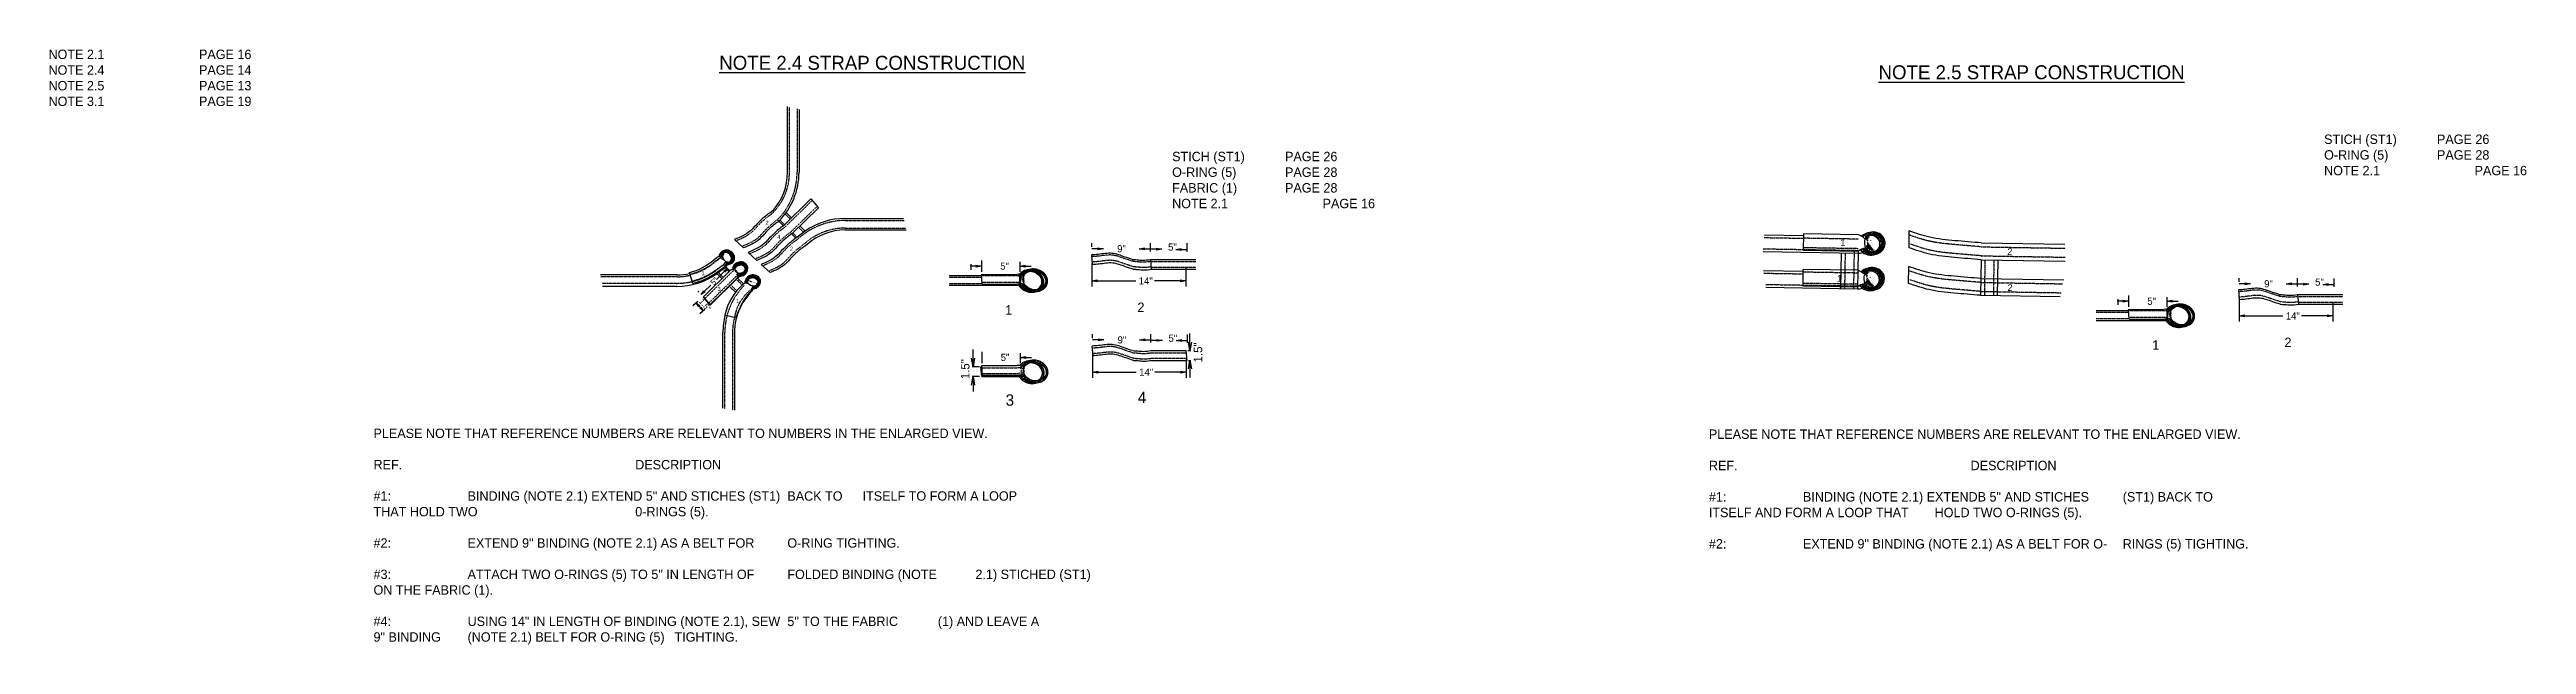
# Model space of a CAD drawing. Header units: inches. Extents: x -1914 to 19746, y -1697 to -663.
# Drawn here: x 3282 to 4151, y -1492 to -1283 of the extents above; entities that cross this region are included whole.
import ezdxf

# ---------------------------------------------------------------- set-up
doc = ezdxf.new("R2010")
doc.units = ezdxf.units.IN
doc.header["$MEASUREMENT"] = 0
doc.linetypes.add('HIDDEN', pattern=[0.375, 0.25, -0.125])
for name, color, linetype in [('FRAME 025', 7, 'Continuous'), ('Object', 7, 'Continuous'), ('PEN2', 95, 'Continuous'), ('STECH', 7, 'HIDDEN'), ('TEXT', 7, 'Continuous'), ('WEBB', 5, 'Continuous')]:
    doc.layers.add(name, color=color, linetype=linetype)
pattern_1 = [(30, (2457.0764, -400.357), (-0.3, 0.51961524), []), (30, (2457.15405, -400.0672), (-0.3, 0.51961524), [])]
pattern_2 = [(45, (1381.781, 168.8726), (-0.61871843, 0.61871843), []), (45, (1381.781, 169.3101), (-0.61871843, 0.61871843), [])]
pattern_3 = [(45, (2319.95456, -1300.9396), (-0.26516504, 0.26516504), []), (45, (2319.95456, -1300.7521), (-0.26516504, 0.26516504), [])]
pattern_4 = [(45, (2722.41794, -1313.24654), (-0.26516504, 0.26516504), []), (45, (2722.41794, -1313.05904), (-0.26516504, 0.26516504), [])]

msp = doc.modelspace()

# ---------------------------------------------------------------- texts
at = {"layer": 'Object'}
for s, height, p in [('1', 3.3, (3617.38509, -1376.24037)), ('2', 3.3, (3663.77141, -1375.33079)), ('1', 3.3, (4019.84848, -1388.54729)), ('2', 3.3, (4066.23479, -1387.63771)), ('3', 3.99374, (3617.53864, -1408.25666)), ('4', 3.99374, (3663.92495, -1407.34708))]:
    msp.add_text(s, height=height, dxfattribs=at).set_placement(p)
at = {"layer": 'Object', "char_height": 2.5, "attachment_point": 5}
for s, insert in [('9"', (3658.17566, -1353.13872)), ('5"', (3676.04985, -1352.55078)), ('5"', (3617.16681, -1359.27874)), ('14"', (3666.68672, -1364.42717)), ('9"', (4060.63905, -1365.44564)), ('5"', (4078.51323, -1364.8577)), ('5"', (4019.63019, -1371.58566)), ('14"', (4069.15011, -1376.73409)), ('5"', (3617.32035, -1391.29503)), ('9"', (3658.32921, -1385.15501)), ('5"', (3676.20339, -1384.56707)), ('14"', (3666.84027, -1396.44346))]:
    msp.add_mtext(s, dxfattribs=dict(at, insert=insert))
at = {"layer": 'Object', "ltscale": 0.8, "char_height": 2, "attachment_point": 5}
for s, insert, rotation in [('5"', (3515.33236, -1364.59181), 44.95833651), ('1.5"', (3512.03304, -1372.8812), 310.72414764)]:
    msp.add_mtext(s, dxfattribs=dict(at, insert=insert, rotation=rotation))
at = {"layer": 'PEN2', "attachment_point": 1}
for s, insert, char_height, width in [('\\pt91.8192;{\\C0;          \\H1.485x;\\LNOTE 2.4 STRAP CONSTRUCTION\\H0.6123x;\\l\\P\\P\\Ftxt.shx|c1;\\P\\Ftxt.shx|c0;\\P\\P\\P }', (3504.77883, -1285.38499), 3.3, 203.846072), ('\\pt91.8192;{\\C0;         \\LNOTE 2.5 STRAP CONSTRUCTION\\H0.9091x;\\l\\P\\P\\P\\P }', (3907.41191, -1288.71046), 4.9, 189.027149), ('\\pt91.8192;{\\C0;PLEASE NOTE THAT REFERENCE NUMBERS ARE RELEVANT TO NUMBERS IN THE ENLARGED VIEW.\\P\\PREF.^IDESCRIPTION\\P\\P\\pt33,91.8192;#1:^IBINDING (NOTE 2.1) EXTEND 5" AND STICHES (ST1) ^IBACK TO ^IITSELF TO FORM A LOOP THAT HOLD TWO ^I0-RINGS (5). \\P\\pt91.8192;\\P\\pt33;#2: ^IEXTEND 9" BINDING (NOTE 2.1) AS A BELT FOR ^IO-RING TIGHTING. \\P\\pt91.8192;\\P\\pt33;#3:^IATTACH TWO O-RINGS (5) TO 5" IN LENGTH OF ^IFOLDED BINDING (NOTE ^I2.1) STICHED (ST1) ON THE FABRIC (1).\\P\\pt91.8192;\\P\\pt33;#4:^IUSING 14" IN LENGTH OF BINDING (NOTE 2.1), SEW ^I5" TO THE FABRIC ^I(1) AND LEAVE A 9" BINDING ^I(NOTE 2.1) BELT FOR O-RING (5) ^ITIGHTING.\\P\\pt91.8192;\\P\\P\\P\\P\\P }', (3395.74205, -1416.30296), 3.3, 237.460091), ('\\pt91.8192;{\\C0;PLEASE NOTE THAT REFERENCE NUMBERS ARE RELEVANT TO THE ENLARGED VIEW.\\P\\PREF.^IDESCRIPTION\\P\\P\\pt33;#1: ^IBINDING (NOTE 2.1) EXTENDB 5" AND STICHES ^I(ST1) BACK TO ITSELF AND FORM A LOOP THAT ^IHOLD TWO O-RINGS (5). \\P\\P#2: ^IEXTEND 9" BINDING (NOTE 2.1) AS A BELT FOR O-^IRINGS (5) TIGHTING. \\P\\pt91.8192;\\P\\Ftxt.shx|c1;\\P\\Ftxt.shx|c0;\\P\\P\\P\\H0.9091x; }', (3864.28184, -1416.5957), 3.3, 179.2736212)]:
    msp.add_mtext(s, dxfattribs=dict(at, insert=insert, char_height=char_height, width=width))
at = {"layer": 'TEXT'}
for s, p in [('2', (3533.29252, -1344.70404)), ('4', (3537.37122, -1349.65858)), ('2', (3541.88916, -1353.79781)), ('1', (3510.92127, -1362.41365)), ('3', (3516.47295, -1367.91135)), ('1', (3522.85383, -1372.1982))]:
    msp.add_text(s, height=1.39316, dxfattribs=at).set_placement(p)
for s, height, rotation, p in [('1', 2.32622, 358.69868381, (3910.41204, -1352.06495)), ('2', 2.32622, 358.69868381, (3968.98126, -1355.28579)), ('1', 2.32622, 358.69868381, (3909.27229, -1364.66111)), ('2', 2.32622, 358.69868381, (3969.05995, -1367.9112)), ('1.5"', 3, 90, (3686.52776, -1393.04725))]:
    msp.add_text(s, height=height, rotation=rotation, dxfattribs=at).set_placement(p)
at = {"layer": 'TEXT', "char_height": 3.3, "width": 210.3834797, "attachment_point": 1}
for s, insert in [('NOTE 2.1^I^I^IPAGE 16\\PNOTE 2.4^I^I^IPAGE 14\\PNOTE 2.5^I^I ^IPAGE 13\\PNOTE 3.1^I^I^IPAGE 19', (3281.70476, -1283.21128)), ('STICH (ST1)^I^IPAGE 26\\PO-RING (5)^I^IPAGE 28\\PFABRIC (1)^I^IPAGE 28\\PNOTE 2.1^I^I^IPAGE 16', (3675.94705, -1319.08918)), ('STICH (ST1)^I^IPAGE 26 \\PO-RING (5)^I^IPAGE 28\\PNOTE 2.1^I^I^IPAGE 16', (4080.13644, -1313.02752))]:
    msp.add_mtext(s, dxfattribs=dict(at, insert=insert))
at = {"layer": 'TEXT', "ltscale": 0.015, "insert": (3603.35656, -1395.43118), "char_height": 3, "attachment_point": 5, "rotation": 90}
msp.add_mtext('1.5"', dxfattribs=at)

# ---------------------------------------------------------------- blocks, each defined once
blk = doc.blocks.new('_OPEN')
at = {"color": 0, "linetype": 'ByBlock'}
for p, q in [((-1, 0.17), (0, 0)), ((0, 0), (-1, -0.17)), ((0, 0), (-1, 0))]:
    blk.add_line(p, q, dxfattribs=at)

# ---------------------------------------------------------------- hatches: boundary and pattern name
at = {"layer": 'Object'}
h = msp.add_hatch(dxfattribs=at)
h.set_pattern_fill('STEEL', color=256, scale=4.8, angle=6, style=0)
h.set_pattern_definition([(51, (2457.0764, -400.357), (-0.46628758, 0.37759223), []), (51, (2457.04504, -400.05864), (-0.46628758, 0.37759223), [])])
edge = h.paths.add_edge_path()
edge.add_spline(control_points=[(3519.29679, -1358.60331), (3519.61864, -1358.67976), (3519.9508, -1358.69704), (3520.70119, -1358.57399), (3521.10852, -1358.37498), (3521.72083, -1357.76191), (3521.91919, -1357.35355), (3522.05152, -1356.49555), (3521.99063, -1356.04792), (3521.66704, -1355.22432), (3521.40492, -1354.84692), (3520.62898, -1354.12674), (3520.05691, -1353.84559), (3518.99317, -1353.7144), (3518.50699, -1353.79162), (3517.9054, -1354.11966), (3517.7326, -1354.25312), (3517.58578, -1354.41098), (3517.38433, -1354.62759), (3517.233, -1354.8898), (3517.06724, -1355.40545), (3517.03428, -1355.65102), (3517.03923, -1355.89778)], knot_values=[2.178746364, 2.178746364, 2.178746364, 2.178746364, 2.578909986, 2.578909986, 3.112594499, 3.112594499, 3.646279013, 3.646279013, 4.179963526, 4.179963526, 4.713648039, 4.713648039, 5.439034475, 5.439034475, 6.017624121, 6.017624121, 6.283185307, 6.283185307, 6.283185307, 6.647587124, 6.647587124, 6.950201993, 6.950201993, 6.950201993, 6.950201993], degree=3, periodic=0)
edge.add_arc((3517.65166, -1358.51481), 2.68774, 88.69629603, 103.17125859, ccw=False)
edge.add_ellipse((3519.52473, -1356.21429), major_axis=(-1.44468, 1.34361), ratio=0.814162169, start_angle=130.43392511, end_angle=396.30025944, ccw=False)
edge.add_arc((3523.30855, -1360.34548), 4.37372, 147.27459483, 156.52630007)
h = msp.add_hatch(dxfattribs=at)
h.set_pattern_fill('STEEL', color=256, scale=4.8, angle=330, style=0)
h.set_pattern_definition([(15, (2457.0764, -400.357), (-0.15529143, 0.5795555), []), (15, (2457.2264, -400.0972), (-0.15529143, 0.5795555), [])])
edge = h.paths.add_edge_path()
edge.add_ellipse((3519.95204, -1356.0431), major_axis=(-1.47691, 1.3081), ratio=0.814162169, start_angle=344.8210604, end_angle=401.88658951, ccw=False)
edge.add_ellipse((3519.52473, -1356.21429), major_axis=(-1.44468, 1.34361), ratio=0.814162169, start_angle=330.51769707, end_angle=396.30025944)
edge.add_arc((3517.65166, -1358.51481), 2.68774, 79.49993451, 88.69629603, ccw=False)
edge = h.paths.add_edge_path(flags=17)
edge.add_ellipse((3519.95204, -1356.0431), major_axis=(-1.47691, 1.3081), ratio=0.814162169, start_angle=480.74377935, end_angle=510.29678957, ccw=False)
edge.add_arc((3523.30855, -1360.34548), 4.37372, 143.52215613, 147.27459483)
edge.add_ellipse((3519.52473, -1356.21429), major_axis=(-1.44468, 1.34361), ratio=0.814162169, start_angle=130.43392511, end_angle=167.86491683)
edge = h.paths.add_edge_path()
edge.add_spline(control_points=[(3520.96749, -1358.40391), (3521.31545, -1358.30173), (3521.63715, -1358.11286), (3522.1851, -1357.53688), (3522.37348, -1357.12382), (3522.48491, -1356.26285), (3522.41316, -1355.81684), (3522.06965, -1355.00134), (3521.79844, -1354.63043), (3521.00521, -1353.92932), (3520.42648, -1353.66216), (3519.39396, -1353.56023), (3518.9454, -1353.63376), (3518.55803, -1353.8322)], knot_values=[2.666962191, 2.666962191, 2.666962191, 2.666962191, 3.112594499, 3.112594499, 3.646279013, 3.646279013, 4.179963526, 4.179963526, 4.713648039, 4.713648039, 5.439034475, 5.439034475, 5.975945859, 5.975945859, 5.975945859, 5.975945859], degree=3, periodic=0)
edge.add_spline(control_points=[(3518.55803, -1353.8322), (3518.85057, -1353.75385), (3519.16082, -1353.73508), (3520.05691, -1353.84559), (3520.62898, -1354.12674), (3521.40492, -1354.84692), (3521.66704, -1355.22432), (3521.99063, -1356.04792), (3522.05152, -1356.49555), (3521.91919, -1357.35355), (3521.72083, -1357.76191), (3521.28237, -1358.20092), (3521.13116, -1358.31331), (3520.96749, -1358.40391)], knot_values=[2.881952542, 2.881952542, 2.881952542, 2.881952542, 3.255033951, 3.255033951, 3.980420387, 3.980420387, 4.5141049, 4.5141049, 5.047789413, 5.047789413, 5.581473926, 5.581473926, 5.812115884, 5.812115884, 5.812115884, 5.812115884], degree=3, periodic=0)
h = msp.add_hatch(dxfattribs=at)
h.set_pattern_fill('STEEL', color=256, scale=7.875, angle=21.74594133, style=0)
h.set_pattern_definition([(66.745941, (-9701.0745, 3009.1159), (-0.90440757, 0.38864005), []), (66.745941, (-9701.2568, 3009.573), (-0.90440757, 0.38864005), [])])
edge = h.paths.add_edge_path()
edge.add_spline(control_points=[(3922.82244, -1355.00632), (3921.95976, -1355.19305), (3921.03838, -1355.1266), (3919.3612, -1354.49161), (3918.61455, -1353.90235), (3918.13694, -1353.14344), (3918.13653, -1353.14278), (3918.13611, -1353.14213)], knot_values=[3.671411641, 3.671411641, 3.671411641, 3.671411641, 4.30758933, 4.30758933, 4.967161628, 4.967161628, 4.967734327, 4.967734327, 4.967734327, 4.967734327], degree=3, periodic=0)
edge.add_arc((3919.20143, -1356.52305), 3.5448, 107.48941636, 120.79844824)
edge.add_spline(control_points=[(3917.38642, -1353.47817), (3917.6236, -1353.83508), (3917.92112, -1354.15257), (3918.2612, -1354.42)], knot_values=[3.695136361, 3.695136361, 3.695136361, 3.695136361, 4.01059126, 4.01059126, 4.01059126, 4.01059126], degree=3, periodic=0)
edge.add_spline(control_points=[(3918.2612, -1354.42), (3918.60722, -1354.69211), (3918.99731, -1354.9124), (3920.26649, -1355.39291), (3921.22549, -1355.45246), (3922.3573, -1355.1816), (3922.59419, -1355.10336), (3922.82244, -1355.00632)], knot_values=[4.01059126, 4.01059126, 4.01059126, 4.01059126, 4.331556638, 4.331556638, 4.991128936, 4.991128936, 5.170611964, 5.170611964, 5.170611964, 5.170611964], degree=3, periodic=0)
edge = h.paths.add_edge_path()
edge.add_ellipse((3921.83119, -1351.17349), major_axis=(3.28742, -0.05494), ratio=0.898186306, start_angle=283.07785115, end_angle=477.96447236)
edge.add_ellipse((3921.02902, -1351.42834), major_axis=(3.28742, -0.05494), ratio=0.898186306, start_angle=297.96447236, end_angle=463.07785115, ccw=False)
edge = h.paths.add_edge_path()
edge.add_spline(control_points=[(3918.27485, -1348.98478), (3918.45679, -1348.73175), (3918.66909, -1348.4993), (3919.24176, -1348.00531), (3919.62543, -1347.77048), (3920.03712, -1347.5962)], knot_values=[8.31237329, 8.31237329, 8.31237329, 8.31237329, 8.541552788, 8.541552788, 8.865204548, 8.865204548, 8.865204548, 8.865204548], degree=3, periodic=0)
edge.add_spline(control_points=[(3920.03712, -1347.5962), (3919.32326, -1347.7523), (3918.64975, -1348.07888), (3918.03226, -1348.61153), (3917.9625, -1348.67624), (3917.89521, -1348.74331)], knot_values=[1.826315613, 1.826315613, 1.826315613, 1.826315613, 2.352839743, 2.352839743, 2.422409425, 2.422409425, 2.422409425, 2.422409425], degree=3, periodic=0)
edge.add_arc((3914.43118, -1354.60848), 6.81173, 55.64826769, 59.43347324, ccw=False)
h = msp.add_hatch(dxfattribs=at)
h.set_pattern_fill('STEEL', color=256, scale=5.90625, angle=171.74594133, style=0)
h.set_pattern_definition([(216.7459413, (-9701.07445, 3009.11586), (0.44168993, -0.591581956), []), (216.7459413, (-9701.12745, 3008.75054), (0.44168993, -0.591581956), [])])
edge = h.paths.add_edge_path()
edge.add_spline(control_points=[(3922.82244, -1355.00632), (3922.85417, -1354.99945), (3922.88581, -1354.99225), (3923.80708, -1354.77178), (3924.62625, -1354.28466), (3925.76134, -1352.94014), (3926.08858, -1352.09842), (3926.10285, -1351.24488), (3926.11129, -1350.74), (3926.01279, -1350.23388), (3925.47371, -1348.94224), (3924.82865, -1348.2466), (3923.23995, -1347.36241), (3922.29953, -1347.1706), (3920.92188, -1347.29964), (3920.46441, -1347.41531), (3920.03712, -1347.5962)], knot_values=[4.967734327, 4.967734327, 4.967734327, 4.967734327, 4.991128936, 4.991128936, 5.650701234, 5.650701234, 6.283185307, 6.283185307, 6.283185307, 6.657308156, 6.657308156, 7.316880454, 7.316880454, 7.976452752, 7.976452752, 8.31237329, 8.31237329, 8.31237329, 8.31237329], degree=3, periodic=0)
edge.add_spline(control_points=[(3920.03712, -1347.5962), (3919.62543, -1347.77048), (3919.24176, -1348.00531), (3918.66909, -1348.4993), (3918.45679, -1348.73175), (3918.27485, -1348.98478)], knot_values=[8.31237329, 8.31237329, 8.31237329, 8.31237329, 8.63602505, 8.63602505, 8.865204548, 8.865204548, 8.865204548, 8.865204548], degree=3, periodic=0)
edge.add_arc((3914.43118, -1354.60848), 6.81173, 47.3672741, 55.64826769, ccw=False)
edge.add_ellipse((3921.83119, -1351.17349), major_axis=(3.28742, -0.05494), ratio=0.898186306, start_angle=477.96447236, end_angle=508.80245257, ccw=False)
edge.add_ellipse((3921.83119, -1351.17349), major_axis=(3.28742, -0.05494), ratio=0.898186306, start_angle=283.07785115, end_angle=477.96447236, ccw=False)
edge.add_ellipse((3921.83119, -1351.17349), major_axis=(3.28742, -0.05494), ratio=0.898186306, start_angle=218.74063, end_angle=283.07785115, ccw=False)
edge.add_arc((3919.20143, -1356.52305), 3.5448, 89.43845969, 107.48941636)
edge.add_spline(control_points=[(3918.13611, -1353.14213), (3918.13653, -1353.14278), (3918.13694, -1353.14344), (3918.61455, -1353.90235), (3919.3612, -1354.49161), (3921.03838, -1355.1266), (3921.95976, -1355.19305), (3922.82244, -1355.00632)], knot_values=[3.671411641, 3.671411641, 3.671411641, 3.671411641, 3.67198434, 3.67198434, 4.331556638, 4.331556638, 4.967734327, 4.967734327, 4.967734327, 4.967734327], degree=3, periodic=0)
at = {"layer": 'Object', "ltscale": 8}
h = msp.add_hatch(dxfattribs=at)
h.set_pattern_fill('STEEL', color=256, scale=4.8, angle=10, style=0)
h.set_pattern_definition([(55, (2457.0764, -400.357), (-0.49149123, 0.34414586), []), (55, (2457.0243, -400.06155), (-0.49149123, 0.34414586), [])])
edge = h.paths.add_edge_path()
edge.add_ellipse((3524.40605, -1360.06406), major_axis=(1.90379, 0.51764), ratio=0.814162169, start_angle=330.51769707, end_angle=527.86491683, ccw=False)
edge.add_ellipse((3524.40605, -1360.06406), major_axis=(1.90379, 0.51764), ratio=0.814162169, start_angle=249.10794994, end_angle=330.51769707, ccw=False)
edge.add_arc((3525.68849, -1363.5111), 2.39777, 130.82708205, 150.00936294)
edge.add_spline(control_points=[(3523.61176, -1362.31256), (3523.63468, -1362.31738), (3523.65767, -1362.32191), (3524.11587, -1362.40613), (3524.57477, -1362.38275), (3525.59605, -1362.10394), (3526.13683, -1361.76651), (3526.70375, -1361.0638), (3526.85159, -1360.7904), (3526.93949, -1360.50058)], knot_values=[4.15169274, 4.15169274, 4.15169274, 4.15169274, 4.179963526, 4.179963526, 4.713648039, 4.713648039, 5.439034475, 5.439034475, 5.812115884, 5.812115884, 5.812115884, 5.812115884], degree=3, periodic=0)
edge.add_spline(control_points=[(3526.93949, -1360.50058), (3526.9879, -1360.34093), (3527.01813, -1360.17631), (3527.03989, -1359.79455), (3527.01776, -1359.57733), (3526.9612, -1359.36931), (3526.88358, -1359.08386), (3526.74078, -1358.81692), (3526.16152, -1358.13423), (3525.58226, -1357.85412), (3524.3645, -1357.70097), (3523.7225, -1357.82242), (3522.62999, -1358.40104), (3522.17809, -1358.86105), (3521.85292, -1359.64405), (3521.79719, -1359.88796), (3521.78476, -1360.13345)], knot_values=[5.812115884, 5.812115884, 5.812115884, 5.812115884, 6.017624121, 6.017624121, 6.283185307, 6.283185307, 6.283185307, 6.647587124, 6.647587124, 7.385756514, 7.385756514, 8.123925904, 8.123925904, 8.862095294, 8.862095294, 9.165137849, 9.165137849, 9.165137849, 9.165137849], degree=3, periodic=0)
edge.add_spline(control_points=[(3521.78476, -1360.13345), (3521.77975, -1360.23238), (3521.78178, -1360.33157), (3521.79113, -1360.43007)], knot_values=[9.165137849, 9.165137849, 9.165137849, 9.165137849, 9.287266998, 9.287266998, 9.287266998, 9.287266998], degree=3, periodic=0)
edge.add_arc((3521.91644, -1362.03948), 1.61428, 69.21115978, 94.45238108, ccw=False)
edge.add_ellipse((3524.40605, -1360.06406), major_axis=(1.90379, 0.51764), ratio=0.814162169, start_angle=527.86491683, end_angle=538.11001633, ccw=False)
at = {"layer": 'Object'}
h = msp.add_hatch(dxfattribs=at)
h.set_pattern_fill('STEEL', color=256, scale=4.8, angle=345, style=0)
h.set_pattern_definition(pattern_1)
edge = h.paths.add_edge_path()
edge.add_ellipse((3524.40605, -1360.06406), major_axis=(1.90379, 0.51764), ratio=0.814162169, start_angle=330.51769707, end_angle=527.86491683)
edge.add_ellipse((3524.32586, -1360.51734), major_axis=(1.89065, 0.56377), ratio=0.814162169, start_angle=344.8210604, end_angle=510.29678957, ccw=False)
edge = h.paths.add_edge_path()
edge.add_spline(control_points=[(3524.03838, -1362.83074), (3524.35495, -1362.83799), (3524.67503, -1362.7941), (3525.5651, -1362.5277), (3526.09751, -1362.17722), (3526.72917, -1361.35411), (3526.90352, -1360.93434), (3526.93949, -1360.50058)], knot_values=[4.334068538, 4.334068538, 4.334068538, 4.334068538, 4.713648039, 4.713648039, 5.439034475, 5.439034475, 5.975945859, 5.975945859, 5.975945859, 5.975945859], degree=3, periodic=0)
edge.add_spline(control_points=[(3526.93949, -1360.50058), (3526.85159, -1360.7904), (3526.70375, -1361.0638), (3526.13683, -1361.76651), (3525.59605, -1362.10394), (3524.57477, -1362.38275), (3524.11587, -1362.40613), (3523.65767, -1362.32191), (3523.63468, -1362.31738), (3523.61176, -1362.31256)], knot_values=[4.15169274, 4.15169274, 4.15169274, 4.15169274, 4.524774149, 4.524774149, 5.250160585, 5.250160585, 5.783845098, 5.783845098, 5.812115884, 5.812115884, 5.812115884, 5.812115884], degree=3, periodic=0)
edge.add_arc((3525.68849, -1363.5111), 2.39777, 150.00936294, 161.42052601)
edge.add_spline(control_points=[(3523.41569, -1362.74713), (3523.49475, -1362.76712), (3523.57489, -1362.78356), (3523.78191, -1362.81643), (3523.90985, -1362.8278), (3524.03838, -1362.83074)], knot_values=[4.081236185, 4.081236185, 4.081236185, 4.081236185, 4.179963526, 4.179963526, 4.334068538, 4.334068538, 4.334068538, 4.334068538], degree=3, periodic=0)
h = msp.add_hatch(dxfattribs=at)
h.set_pattern_fill('STEEL', color=256, scale=2.7, angle=8, style=0)
h.set_pattern_definition([(53, (-884.736, 3792.1235), (-0.269539485, 0.20311257), []), (53, (-884.7595, 3792.2906), (-0.269539485, 0.20311257), [])])
edge = h.paths.add_edge_path()
edge.add_ellipse((3528.8949, -1364.58905), major_axis=(1.9725, 0.04058), ratio=0.814162169, start_angle=330.51769707, end_angle=527.86491683)
edge.add_ellipse((3528.7072, -1365.00936), major_axis=(1.97093, 0.08851), ratio=0.814162169, start_angle=344.8210604, end_angle=510.29678957, ccw=False)
edge = h.paths.add_edge_path()
edge.add_spline(control_points=[(3528.88078, -1367.28431), (3529.46663, -1367.24427), (3530.0409, -1367.03547), (3530.8359, -1366.4039), (3531.10683, -1366.03893), (3531.2469, -1365.62683)], knot_values=[4.740671444, 4.740671444, 4.740671444, 4.740671444, 5.439034475, 5.439034475, 5.975945859, 5.975945859, 5.975945859, 5.975945859], degree=3, periodic=0)
edge.add_spline(control_points=[(3531.2469, -1365.62683), (3531.09135, -1365.88669), (3530.88163, -1366.11609), (3530.16124, -1366.66036), (3529.55478, -1366.8566), (3528.83011, -1366.87225), (3528.71508, -1366.86829), (3528.60075, -1366.85795)], knot_values=[4.576980675, 4.576980675, 4.576980675, 4.576980675, 4.950062084, 4.950062084, 5.67544852, 5.67544852, 5.812115884, 5.812115884, 5.812115884, 5.812115884], degree=3, periodic=0)
edge.add_arc((3531.64119, -1368.74202), 3.57688, 148.21467905, 155.82905813)
edge.add_spline(control_points=[(3528.37791, -1367.27743), (3528.52219, -1367.29124), (3528.6677, -1367.29486), (3528.83542, -1367.28715), (3528.85811, -1367.28586), (3528.88078, -1367.28431)], knot_values=[4.540989051, 4.540989051, 4.540989051, 4.540989051, 4.713648039, 4.713648039, 4.740671444, 4.740671444, 4.740671444, 4.740671444], degree=3, periodic=0)
edge = h.paths.add_edge_path()
edge.add_spline(control_points=[(3526.33795, -1365.19291), (3526.27587, -1364.9924), (3526.2442, -1364.78287), (3526.25017, -1364.38569), (3526.28053, -1364.19975), (3526.33501, -1364.02078)], knot_values=[9.165137849, 9.165137849, 9.165137849, 9.165137849, 9.423824572, 9.423824572, 9.654466529, 9.654466529, 9.654466529, 9.654466529], degree=3, periodic=0)
edge.add_spline(control_points=[(3526.33501, -1364.02078), (3526.15625, -1364.33633), (3526.05669, -1364.69583), (3526.0606, -1365.11746), (3526.06398, -1365.17724), (3526.07009, -1365.23672)], knot_values=[2.666962191, 2.666962191, 2.666962191, 2.666962191, 3.112594499, 3.112594499, 3.186370575, 3.186370575, 3.186370575, 3.186370575], degree=3, periodic=0)
edge.add_arc((3526.56662, -1367.43159), 2.25034, 95.83221008, 102.74695394, ccw=False)
h = msp.add_hatch(dxfattribs=at)
h.set_pattern_fill('STEEL', color=256, scale=4.8, angle=345, style=0)
h.set_pattern_definition(pattern_1)
edge = h.paths.add_edge_path()
edge.add_spline(control_points=[(3528.60075, -1366.85795), (3528.71508, -1366.86829), (3528.83011, -1366.87225), (3529.55478, -1366.8566), (3530.16124, -1366.66036), (3531.01641, -1366.01426), (3531.31179, -1365.62046), (3531.51549, -1364.96622), (3531.54669, -1364.75012), (3531.54226, -1364.53459), (3531.53617, -1364.23883), (3531.46235, -1363.94523), (3531.06591, -1363.14246), (3530.57186, -1362.73026), (3529.42758, -1362.28641), (3528.77529, -1362.24857), (3527.57508, -1362.54501), (3527.02513, -1362.88172), (3526.40787, -1363.71332), (3526.25387, -1364.13971), (3526.2442, -1364.78287), (3526.27587, -1364.9924), (3526.33795, -1365.19291)], knot_values=[4.576980675, 4.576980675, 4.576980675, 4.576980675, 4.713648039, 4.713648039, 5.439034475, 5.439034475, 6.017624121, 6.017624121, 6.283185307, 6.283185307, 6.283185307, 6.647587124, 6.647587124, 7.385756514, 7.385756514, 8.123925904, 8.123925904, 8.862095294, 8.862095294, 9.395779807, 9.395779807, 9.654466529, 9.654466529, 9.654466529, 9.654466529], degree=3, periodic=0)
edge.add_arc((3526.56662, -1367.43159), 2.25034, 76.66522022, 95.83221008, ccw=False)
edge.add_ellipse((3528.8949, -1364.58905), major_axis=(1.9725, 0.04058), ratio=0.814162169, start_angle=276.30427769, end_angle=562.53219722, ccw=False)
edge.add_arc((3531.64119, -1368.74202), 3.57688, 134.27103638, 148.21467905)
h = msp.add_hatch(dxfattribs=at)
h.set_pattern_fill('STEEL', color=256, scale=3, style=0)
h.set_pattern_definition(pattern_3)
edge = h.paths.add_edge_path()
edge.add_spline(control_points=[(3621.91174, -1365.49629), (3622.0424, -1365.81678), (3622.21803, -1366.12363), (3622.67891, -1366.73804), (3622.97701, -1367.03819), (3623.64912, -1367.56018), (3624.02312, -1367.78206), (3624.81845, -1368.13351), (3625.23976, -1368.26307), (3626.09895, -1368.42094), (3626.53681, -1368.44923), (3627.39731, -1368.40105), (3627.81994, -1368.32457), (3628.61822, -1368.06894), (3628.99387, -1367.88974), (3629.66656, -1367.43727), (3629.96351, -1367.16385), (3630.44806, -1366.54159), (3630.6353, -1366.19275), (3630.78239, -1365.7429), (3630.80544, -1365.6621), (3630.82537, -1365.58055), (3630.88451, -1365.33856), (3630.91607, -1365.08985), (3630.92524, -1364.44928), (3630.86225, -1364.05583), (3630.61079, -1363.29973), (3630.42262, -1362.93706), (3629.94275, -1362.26938), (3629.65115, -1361.96427), (3628.99008, -1361.43114), (3628.62063, -1361.20311), (3627.83224, -1360.83848), (3627.41334, -1360.70191), (3626.55667, -1360.52955), (3626.11895, -1360.49377), (3625.25642, -1360.52693), (3624.83163, -1360.59587), (3624.02675, -1360.83675), (3623.64665, -1361.00875), (3622.9628, -1361.4477), (3622.65913, -1361.71481), (3622.38164, -1362.05406), (3622.35485, -1362.08807), (3622.32873, -1362.12252)], knot_values=[3.673009753, 3.673009753, 3.673009753, 3.673009753, 3.921304664, 3.921304664, 4.208786537, 4.208786537, 4.49626841, 4.49626841, 4.783750283, 4.783750283, 5.071232156, 5.071232156, 5.35871403, 5.35871403, 5.646195903, 5.646195903, 5.933677776, 5.933677776, 6.221159649, 6.221159649, 6.283185307, 6.283185307, 6.283185307, 6.467225621, 6.467225621, 6.754707494, 6.754707494, 7.042189367, 7.042189367, 7.32967124, 7.32967124, 7.617153113, 7.617153113, 7.904634986, 7.904634986, 8.192116859, 8.192116859, 8.479598732, 8.479598732, 8.767080606, 8.767080606, 9.054562479, 9.054562479, 9.086105043, 9.086105043, 9.086105043, 9.086105043], degree=3, periodic=0)
edge.add_arc((3621.86543, -1365.80309), 3.70961, 71.94771459, 82.8254889, ccw=False)
edge.add_ellipse((3626.28083, -1364.46994), major_axis=(3.93741, -0.96223), ratio=0.811923965, start_angle=222.86587567, end_angle=515.66996413, ccw=False)
edge.add_ellipse((3626.28083, -1364.46994), major_axis=(3.93741, -0.96223), ratio=0.811923965, start_angle=213.56578796, end_angle=222.86587567, ccw=False)
edge.add_arc((3622.89795, -1372.59323), 7.16513, 92.63920529, 97.91131453)
at = {"layer": 'Object', "ltscale": 2}
h = msp.add_hatch(dxfattribs=at)
h.set_pattern_fill('STEEL', color=256, scale=3, style=0)
h.set_pattern_definition(pattern_3)
edge = h.paths.add_edge_path()
edge.add_spline(control_points=[(3623.331, -1365.4412), (3623.44798, -1365.68574), (3623.59128, -1365.92087), (3624.0049, -1366.47228), (3624.303, -1366.77242), (3624.97511, -1367.29442), (3625.3491, -1367.51629), (3626.14444, -1367.86774), (3626.56574, -1367.9973), (3627.42494, -1368.15517), (3627.86279, -1368.18347), (3628.7233, -1368.13529), (3629.14593, -1368.0588), (3629.94421, -1367.80318), (3630.31986, -1367.62397), (3630.99255, -1367.17151), (3631.28949, -1366.89808), (3631.77404, -1366.27583), (3631.96128, -1365.92698), (3632.10838, -1365.47713), (3632.13143, -1365.39634), (3632.15136, -1365.31478), (3632.2105, -1365.07279), (3632.24206, -1364.82409), (3632.25123, -1364.18351), (3632.18824, -1363.79007), (3631.93678, -1363.03396), (3631.7486, -1362.67129), (3631.26874, -1362.00361), (3630.97714, -1361.6985), (3630.31607, -1361.16538), (3629.94662, -1360.93734), (3629.15823, -1360.57272), (3628.73932, -1360.43614), (3627.88266, -1360.26378), (3627.44494, -1360.22801), (3626.58241, -1360.26117), (3626.15761, -1360.3301), (3625.35273, -1360.57098), (3624.97264, -1360.74299), (3624.28879, -1361.18193), (3623.98511, -1361.44904), (3623.57357, -1361.95219), (3623.43459, -1362.16574), (3623.32127, -1362.39109)], knot_values=[3.727955315, 3.727955315, 3.727955315, 3.727955315, 3.921304664, 3.921304664, 4.208786537, 4.208786537, 4.49626841, 4.49626841, 4.783750283, 4.783750283, 5.071232156, 5.071232156, 5.35871403, 5.35871403, 5.646195903, 5.646195903, 5.933677776, 5.933677776, 6.221159649, 6.221159649, 6.283185307, 6.283185307, 6.283185307, 6.467225621, 6.467225621, 6.754707494, 6.754707494, 7.042189367, 7.042189367, 7.32967124, 7.32967124, 7.617153113, 7.617153113, 7.904634986, 7.904634986, 8.192116859, 8.192116859, 8.479598732, 8.479598732, 8.767080606, 8.767080606, 9.054562479, 9.054562479, 9.240225003, 9.240225003, 9.240225003, 9.240225003], degree=3, periodic=0)
edge.add_arc((3621.86543, -1365.80309), 3.70961, 57.2271158, 66.89286019, ccw=False)
edge.add_ellipse((3627.60681, -1364.20418), major_axis=(3.93741, -0.96223), ratio=0.811923965, start_angle=220.11928845, end_angle=529.66365189, ccw=False)
edge.add_arc((3622.89795, -1372.59323), 7.16513, 80.40356553, 86.53502641)
at = {"layer": 'Object'}
h = msp.add_hatch(dxfattribs=at)
h.set_pattern_fill('STEEL', color=256, scale=7.875, angle=21.74594133, style=0)
h.set_pattern_definition([(66.745941, (-9701.2833, 2996.6176), (-0.90440757, 0.38864005), []), (66.745941, (-9701.4657, 2997.0748), (-0.90440757, 0.38864005), [])])
edge = h.paths.add_edge_path()
edge.add_spline(control_points=[(3922.61356, -1367.50458), (3921.75088, -1367.69131), (3920.8295, -1367.62485), (3919.15232, -1366.98987), (3918.40567, -1366.4006), (3917.92806, -1365.6417), (3917.92765, -1365.64104), (3917.92723, -1365.64038)], knot_values=[3.671411641, 3.671411641, 3.671411641, 3.671411641, 4.30758933, 4.30758933, 4.967161628, 4.967161628, 4.967734327, 4.967734327, 4.967734327, 4.967734327], degree=3, periodic=0)
edge.add_arc((3918.99255, -1369.02131), 3.5448, 107.48941636, 120.79844824)
edge.add_spline(control_points=[(3917.17754, -1365.97642), (3917.41472, -1366.33334), (3917.71224, -1366.65082), (3918.05232, -1366.91826)], knot_values=[3.695136361, 3.695136361, 3.695136361, 3.695136361, 4.01059126, 4.01059126, 4.01059126, 4.01059126], degree=3, periodic=0)
edge.add_spline(control_points=[(3918.05232, -1366.91826), (3918.39834, -1367.19036), (3918.78843, -1367.41065), (3920.05761, -1367.89116), (3921.01661, -1367.95071), (3922.14843, -1367.67986), (3922.38531, -1367.60161), (3922.61356, -1367.50458)], knot_values=[4.01059126, 4.01059126, 4.01059126, 4.01059126, 4.331556638, 4.331556638, 4.991128936, 4.991128936, 5.170611964, 5.170611964, 5.170611964, 5.170611964], degree=3, periodic=0)
edge = h.paths.add_edge_path()
edge.add_ellipse((3921.62231, -1363.67174), major_axis=(3.28742, -0.05494), ratio=0.898186306, start_angle=283.07785115, end_angle=477.96447236)
edge.add_ellipse((3920.82014, -1363.92659), major_axis=(3.28742, -0.05494), ratio=0.898186306, start_angle=297.96447236, end_angle=463.07785115, ccw=False)
edge = h.paths.add_edge_path()
edge.add_spline(control_points=[(3918.06597, -1361.48304), (3918.24791, -1361.23), (3918.46021, -1360.99756), (3919.03288, -1360.50356), (3919.41655, -1360.26873), (3919.82824, -1360.09445)], knot_values=[8.31237329, 8.31237329, 8.31237329, 8.31237329, 8.541552788, 8.541552788, 8.865204548, 8.865204548, 8.865204548, 8.865204548], degree=3, periodic=0)
edge.add_spline(control_points=[(3919.82824, -1360.09445), (3919.11438, -1360.25055), (3918.44087, -1360.57713), (3917.82338, -1361.10978), (3917.75362, -1361.1745), (3917.68633, -1361.24156)], knot_values=[1.826315613, 1.826315613, 1.826315613, 1.826315613, 2.352839743, 2.352839743, 2.422409425, 2.422409425, 2.422409425, 2.422409425], degree=3, periodic=0)
edge.add_arc((3914.2223, -1367.10673), 6.81173, 55.64826769, 59.43347324, ccw=False)
h = msp.add_hatch(dxfattribs=at)
h.set_pattern_fill('STEEL', color=256, scale=5.90625, angle=171.74594133, style=0)
h.set_pattern_definition([(216.7459413, (-9701.2833, 2996.6176), (0.44168993, -0.591581956), []), (216.7459413, (-9701.3363, 2996.2523), (0.44168993, -0.591581956), [])])
edge = h.paths.add_edge_path()
edge.add_spline(control_points=[(3922.61356, -1367.50458), (3922.64529, -1367.49771), (3922.67693, -1367.4905), (3923.5982, -1367.27003), (3924.41737, -1366.78291), (3925.55246, -1365.43839), (3925.8797, -1364.59667), (3925.89397, -1363.74313), (3925.90241, -1363.23825), (3925.80391, -1362.73213), (3925.26483, -1361.4405), (3924.61977, -1360.74486), (3923.03107, -1359.86066), (3922.09065, -1359.66885), (3920.713, -1359.79789), (3920.25553, -1359.91356), (3919.82824, -1360.09445)], knot_values=[4.967734327, 4.967734327, 4.967734327, 4.967734327, 4.991128936, 4.991128936, 5.650701234, 5.650701234, 6.283185307, 6.283185307, 6.283185307, 6.657308156, 6.657308156, 7.316880454, 7.316880454, 7.976452752, 7.976452752, 8.31237329, 8.31237329, 8.31237329, 8.31237329], degree=3, periodic=0)
edge.add_spline(control_points=[(3919.82824, -1360.09445), (3919.41655, -1360.26873), (3919.03288, -1360.50356), (3918.46021, -1360.99756), (3918.24791, -1361.23), (3918.06597, -1361.48304)], knot_values=[8.31237329, 8.31237329, 8.31237329, 8.31237329, 8.63602505, 8.63602505, 8.865204548, 8.865204548, 8.865204548, 8.865204548], degree=3, periodic=0)
edge.add_arc((3914.2223, -1367.10673), 6.81173, 47.3672741, 55.64826769, ccw=False)
edge.add_ellipse((3921.62231, -1363.67174), major_axis=(3.28742, -0.05494), ratio=0.898186306, start_angle=477.96447236, end_angle=508.80245257, ccw=False)
edge.add_ellipse((3921.62231, -1363.67174), major_axis=(3.28742, -0.05494), ratio=0.898186306, start_angle=283.07785115, end_angle=477.96447236, ccw=False)
edge.add_ellipse((3921.62231, -1363.67174), major_axis=(3.28742, -0.05494), ratio=0.898186306, start_angle=218.74063, end_angle=283.07785115, ccw=False)
edge.add_arc((3918.99255, -1369.02131), 3.5448, 89.43845969, 107.48941636)
edge.add_spline(control_points=[(3917.92723, -1365.64038), (3917.92765, -1365.64104), (3917.92806, -1365.6417), (3918.40567, -1366.4006), (3919.15232, -1366.98987), (3920.8295, -1367.62485), (3921.75088, -1367.69131), (3922.61356, -1367.50458)], knot_values=[3.671411641, 3.671411641, 3.671411641, 3.671411641, 3.67198434, 3.67198434, 4.331556638, 4.331556638, 4.967734327, 4.967734327, 4.967734327, 4.967734327], degree=3, periodic=0)
h = msp.add_hatch(dxfattribs=at)
h.set_pattern_fill('STEEL', color=256, scale=3, style=0)
h.set_pattern_definition(pattern_4)
edge = h.paths.add_edge_path()
edge.add_spline(control_points=[(4024.37513, -1377.80322), (4024.50578, -1378.12371), (4024.68141, -1378.43055), (4025.14229, -1379.04497), (4025.44039, -1379.34511), (4026.1125, -1379.86711), (4026.4865, -1380.08898), (4027.28183, -1380.44043), (4027.70314, -1380.56999), (4028.56234, -1380.72786), (4029.00019, -1380.75615), (4029.86069, -1380.70798), (4030.28332, -1380.63149), (4031.0816, -1380.37587), (4031.45726, -1380.19666), (4032.12995, -1379.7442), (4032.42689, -1379.47077), (4032.91144, -1378.84852), (4033.09868, -1378.49967), (4033.24577, -1378.04982), (4033.26882, -1377.96903), (4033.28875, -1377.88747), (4033.34789, -1377.64548), (4033.37946, -1377.39678), (4033.38863, -1376.7562), (4033.32563, -1376.36276), (4033.07418, -1375.60665), (4032.886, -1375.24398), (4032.40614, -1374.5763), (4032.11453, -1374.27119), (4031.45346, -1373.73807), (4031.08401, -1373.51003), (4030.29562, -1373.1454), (4029.87672, -1373.00883), (4029.02005, -1372.83647), (4028.58234, -1372.8007), (4027.7198, -1372.83385), (4027.29501, -1372.90279), (4026.49013, -1373.14367), (4026.11003, -1373.31567), (4025.42618, -1373.75462), (4025.12251, -1374.02173), (4024.84502, -1374.36098), (4024.81823, -1374.39499), (4024.79211, -1374.42944)], knot_values=[3.673009753, 3.673009753, 3.673009753, 3.673009753, 3.921304664, 3.921304664, 4.208786537, 4.208786537, 4.49626841, 4.49626841, 4.783750283, 4.783750283, 5.071232156, 5.071232156, 5.35871403, 5.35871403, 5.646195903, 5.646195903, 5.933677776, 5.933677776, 6.221159649, 6.221159649, 6.283185307, 6.283185307, 6.283185307, 6.467225621, 6.467225621, 6.754707494, 6.754707494, 7.042189367, 7.042189367, 7.32967124, 7.32967124, 7.617153113, 7.617153113, 7.904634986, 7.904634986, 8.192116859, 8.192116859, 8.479598732, 8.479598732, 8.767080606, 8.767080606, 9.054562479, 9.054562479, 9.086105043, 9.086105043, 9.086105043, 9.086105043], degree=3, periodic=0)
edge.add_arc((4024.32881, -1378.11001), 3.70961, 71.94771459, 82.8254889, ccw=False)
edge.add_ellipse((4028.74421, -1376.77687), major_axis=(3.93741, -0.96223), ratio=0.811923965, start_angle=222.86587567, end_angle=515.66996413, ccw=False)
edge.add_ellipse((4028.74421, -1376.77687), major_axis=(3.93741, -0.96223), ratio=0.811923965, start_angle=213.56578796, end_angle=222.86587567, ccw=False)
edge.add_arc((4025.36133, -1384.90015), 7.16513, 92.63920529, 97.91131453)
at = {"layer": 'Object', "ltscale": 2}
h = msp.add_hatch(dxfattribs=at)
h.set_pattern_fill('STEEL', color=256, scale=3, style=0)
h.set_pattern_definition(pattern_4)
edge = h.paths.add_edge_path()
edge.add_spline(control_points=[(4025.79438, -1377.74812), (4025.91136, -1377.99266), (4026.05467, -1378.2278), (4026.46828, -1378.7792), (4026.76638, -1379.07935), (4027.43849, -1379.60134), (4027.81249, -1379.82322), (4028.60782, -1380.17466), (4029.02912, -1380.30423), (4029.88832, -1380.46209), (4030.32617, -1380.49039), (4031.18668, -1380.44221), (4031.60931, -1380.36573), (4032.40759, -1380.1101), (4032.78324, -1379.9309), (4033.45593, -1379.47843), (4033.75287, -1379.205), (4034.23743, -1378.58275), (4034.42467, -1378.23391), (4034.57176, -1377.78406), (4034.59481, -1377.70326), (4034.61474, -1377.6217), (4034.67388, -1377.37971), (4034.70544, -1377.13101), (4034.71461, -1376.49044), (4034.65162, -1376.09699), (4034.40016, -1375.34088), (4034.21199, -1374.97821), (4033.73212, -1374.31054), (4033.44052, -1374.00543), (4032.77945, -1373.4723), (4032.41, -1373.24426), (4031.62161, -1372.87964), (4031.2027, -1372.74306), (4030.34604, -1372.57071), (4029.90832, -1372.53493), (4029.04579, -1372.56809), (4028.621, -1372.63703), (4027.81611, -1372.87791), (4027.43602, -1373.04991), (4026.75217, -1373.48886), (4026.4485, -1373.75597), (4026.03695, -1374.25911), (4025.89797, -1374.47266), (4025.78466, -1374.69801)], knot_values=[3.727955315, 3.727955315, 3.727955315, 3.727955315, 3.921304664, 3.921304664, 4.208786537, 4.208786537, 4.49626841, 4.49626841, 4.783750283, 4.783750283, 5.071232156, 5.071232156, 5.35871403, 5.35871403, 5.646195903, 5.646195903, 5.933677776, 5.933677776, 6.221159649, 6.221159649, 6.283185307, 6.283185307, 6.283185307, 6.467225621, 6.467225621, 6.754707494, 6.754707494, 7.042189367, 7.042189367, 7.32967124, 7.32967124, 7.617153113, 7.617153113, 7.904634986, 7.904634986, 8.192116859, 8.192116859, 8.479598732, 8.479598732, 8.767080606, 8.767080606, 9.054562479, 9.054562479, 9.240225003, 9.240225003, 9.240225003, 9.240225003], degree=3, periodic=0)
edge.add_arc((4024.32881, -1378.11001), 3.70961, 57.2271158, 66.89286019, ccw=False)
edge.add_ellipse((4030.0702, -1376.5111), major_axis=(3.93741, -0.96223), ratio=0.811923965, start_angle=220.11928845, end_angle=529.66365189, ccw=False)
edge.add_arc((4025.36133, -1384.90015), 7.16513, 80.40356553, 86.53502641)
at = {"layer": 'Object'}
h = msp.add_hatch(dxfattribs=at)
h.set_pattern_fill('STEEL', color=256, scale=7, style=0)
h.set_pattern_definition(pattern_2)
edge = h.paths.add_edge_path()
edge.add_spline(control_points=[(3622.06529, -1397.51259), (3622.19595, -1397.83307), (3622.37158, -1398.13992), (3622.83246, -1398.75434), (3623.13056, -1399.05448), (3623.80267, -1399.57648), (3624.17666, -1399.79835), (3624.97199, -1400.1498), (3625.3933, -1400.27936), (3626.2525, -1400.43723), (3626.69035, -1400.46552), (3627.55085, -1400.41734), (3627.97349, -1400.34086), (3628.77177, -1400.08524), (3629.14742, -1399.90603), (3629.82011, -1399.45357), (3630.11705, -1399.18014), (3630.6016, -1398.55789), (3630.78884, -1398.20904), (3630.93594, -1397.75919), (3630.95898, -1397.67839), (3630.97891, -1397.59684), (3631.03805, -1397.35485), (3631.06962, -1397.10615), (3631.07879, -1396.46557), (3631.0158, -1396.07212), (3630.76434, -1395.31602), (3630.57616, -1394.95335), (3630.0963, -1394.28567), (3629.80469, -1393.98056), (3629.14362, -1393.44744), (3628.77417, -1393.2194), (3627.98579, -1392.85477), (3627.56688, -1392.7182), (3626.71021, -1392.54584), (3626.2725, -1392.51007), (3625.40997, -1392.54322), (3624.98517, -1392.61216), (3624.18029, -1392.85304), (3623.8002, -1393.02504), (3623.11635, -1393.46399), (3622.81267, -1393.7311), (3622.53518, -1394.07035), (3622.5084, -1394.10436), (3622.48227, -1394.13881)], knot_values=[3.673009753, 3.673009753, 3.673009753, 3.673009753, 3.921304664, 3.921304664, 4.208786537, 4.208786537, 4.49626841, 4.49626841, 4.783750283, 4.783750283, 5.071232156, 5.071232156, 5.35871403, 5.35871403, 5.646195903, 5.646195903, 5.933677776, 5.933677776, 6.221159649, 6.221159649, 6.283185307, 6.283185307, 6.283185307, 6.467225621, 6.467225621, 6.754707494, 6.754707494, 7.042189367, 7.042189367, 7.32967124, 7.32967124, 7.617153113, 7.617153113, 7.904634986, 7.904634986, 8.192116859, 8.192116859, 8.479598732, 8.479598732, 8.767080606, 8.767080606, 9.054562479, 9.054562479, 9.086105043, 9.086105043, 9.086105043, 9.086105043], degree=3, periodic=0)
edge.add_arc((3622.01897, -1397.81938), 3.70961, 71.94771459, 82.8254889, ccw=False)
edge.add_ellipse((3626.43437, -1396.48624), major_axis=(3.93741, -0.96223), ratio=0.811923965, start_angle=222.86587567, end_angle=515.66996413, ccw=False)
edge.add_ellipse((3626.43437, -1396.48624), major_axis=(3.93741, -0.96223), ratio=0.811923965, start_angle=213.56578796, end_angle=222.86587567, ccw=False)
edge.add_arc((3623.0515, -1404.60952), 7.16513, 92.63920529, 97.91131453)
at = {"layer": 'Object', "ltscale": 2}
h = msp.add_hatch(dxfattribs=at)
h.set_pattern_fill('STEEL', color=256, scale=7, style=0)
h.set_pattern_definition(pattern_2)
edge = h.paths.add_edge_path()
edge.add_spline(control_points=[(3623.48454, -1397.45749), (3623.60152, -1397.70203), (3623.74483, -1397.93716), (3624.15844, -1398.48857), (3624.45654, -1398.78872), (3625.12865, -1399.31071), (3625.50265, -1399.53258), (3626.29798, -1399.88403), (3626.71929, -1400.0136), (3627.57848, -1400.17146), (3628.01634, -1400.19976), (3628.87684, -1400.15158), (3629.29947, -1400.07509), (3630.09775, -1399.81947), (3630.4734, -1399.64026), (3631.14609, -1399.1878), (3631.44304, -1398.91437), (3631.92759, -1398.29212), (3632.11483, -1397.94327), (3632.26192, -1397.49342), (3632.28497, -1397.41263), (3632.3049, -1397.33107), (3632.36404, -1397.08908), (3632.3956, -1396.84038), (3632.40477, -1396.19981), (3632.34178, -1395.80636), (3632.09032, -1395.05025), (3631.90215, -1394.68758), (3631.42228, -1394.01991), (3631.13068, -1393.71479), (3630.46961, -1393.18167), (3630.10016, -1392.95363), (3629.31177, -1392.58901), (3628.89287, -1392.45243), (3628.0362, -1392.28007), (3627.59848, -1392.2443), (3626.73595, -1392.27746), (3626.31116, -1392.3464), (3625.50628, -1392.58728), (3625.12618, -1392.75928), (3624.44233, -1393.19822), (3624.13866, -1393.46534), (3623.72711, -1393.96848), (3623.58813, -1394.18203), (3623.47482, -1394.40738)], knot_values=[3.727955315, 3.727955315, 3.727955315, 3.727955315, 3.921304664, 3.921304664, 4.208786537, 4.208786537, 4.49626841, 4.49626841, 4.783750283, 4.783750283, 5.071232156, 5.071232156, 5.35871403, 5.35871403, 5.646195903, 5.646195903, 5.933677776, 5.933677776, 6.221159649, 6.221159649, 6.283185307, 6.283185307, 6.283185307, 6.467225621, 6.467225621, 6.754707494, 6.754707494, 7.042189367, 7.042189367, 7.32967124, 7.32967124, 7.617153113, 7.617153113, 7.904634986, 7.904634986, 8.192116859, 8.192116859, 8.479598732, 8.479598732, 8.767080606, 8.767080606, 9.054562479, 9.054562479, 9.240225003, 9.240225003, 9.240225003, 9.240225003], degree=3, periodic=0)
edge.add_arc((3622.01897, -1397.81938), 3.70961, 57.2271158, 66.89286019, ccw=False)
edge.add_ellipse((3627.76036, -1396.22047), major_axis=(3.93741, -0.96223), ratio=0.811923965, start_angle=220.11928845, end_angle=529.66365189, ccw=False)
edge.add_arc((3623.0515, -1404.60952), 7.16513, 80.40356553, 86.53502641)

# ---------------------------------------------------------------- linework, layer by layer
at = {"layer": 'FRAME 025'}
for centre in [(3627.60681, -1364.20418), (4030.0702, -1376.5111), (3627.76036, -1396.22047)]:
    msp.add_ellipse(centre, major_axis=(3.93741, -0.96223), ratio=0.811923965, dxfattribs=at)
for points, knots in [([(3632.15136, -1365.31478), (3632.2105, -1365.07279), (3632.24206, -1364.82409), (3632.25123, -1364.18351), (3632.18824, -1363.79007), (3631.93678, -1363.03396), (3631.7486, -1362.67129), (3631.26874, -1362.00361), (3630.97714, -1361.6985), (3630.31607, -1361.16538), (3629.94662, -1360.93734), (3629.15823, -1360.57272), (3628.73932, -1360.43614), (3627.88266, -1360.26378), (3627.44494, -1360.22801), (3626.58241, -1360.26117), (3626.15761, -1360.3301), (3625.35273, -1360.57098), (3624.97264, -1360.74299), (3624.28879, -1361.18193), (3623.98511, -1361.44904), (3623.57357, -1361.95219), (3623.43459, -1362.16574), (3623.32127, -1362.39109)], [6.283185307, 6.283185307, 6.283185307, 6.283185307, 6.467225621, 6.467225621, 6.754707494, 6.754707494, 7.042189367, 7.042189367, 7.32967124, 7.32967124, 7.617153113, 7.617153113, 7.904634986, 7.904634986, 8.192116859, 8.192116859, 8.479598732, 8.479598732, 8.767080606, 8.767080606, 9.054562479, 9.054562479, 9.240225003, 9.240225003, 9.240225003, 9.240225003]), ([(3623.331, -1365.4412), (3623.44798, -1365.68574), (3623.59128, -1365.92087), (3624.0049, -1366.47228), (3624.303, -1366.77242), (3624.97511, -1367.29442), (3625.3491, -1367.51629), (3626.14444, -1367.86774), (3626.56574, -1367.9973), (3627.42494, -1368.15517), (3627.86279, -1368.18347), (3628.7233, -1368.13529), (3629.14593, -1368.0588), (3629.94421, -1367.80318), (3630.31986, -1367.62397), (3630.99255, -1367.17151), (3631.28949, -1366.89808), (3631.77404, -1366.27583), (3631.96128, -1365.92698), (3632.10838, -1365.47713), (3632.13143, -1365.39634), (3632.15136, -1365.31478)], [3.727955315, 3.727955315, 3.727955315, 3.727955315, 3.921304664, 3.921304664, 4.208786537, 4.208786537, 4.49626841, 4.49626841, 4.783750283, 4.783750283, 5.071232156, 5.071232156, 5.35871403, 5.35871403, 5.646195903, 5.646195903, 5.933677776, 5.933677776, 6.221159649, 6.221159649, 6.283185307, 6.283185307, 6.283185307, 6.283185307]), ([(4034.61474, -1377.6217), (4034.67388, -1377.37971), (4034.70544, -1377.13101), (4034.71461, -1376.49044), (4034.65162, -1376.09699), (4034.40016, -1375.34088), (4034.21199, -1374.97821), (4033.73212, -1374.31054), (4033.44052, -1374.00543), (4032.77945, -1373.4723), (4032.41, -1373.24426), (4031.62161, -1372.87964), (4031.2027, -1372.74306), (4030.34604, -1372.57071), (4029.90832, -1372.53493), (4029.04579, -1372.56809), (4028.621, -1372.63703), (4027.81611, -1372.87791), (4027.43602, -1373.04991), (4026.75217, -1373.48886), (4026.4485, -1373.75597), (4026.03695, -1374.25911), (4025.89797, -1374.47266), (4025.78466, -1374.69801)], [6.283185307, 6.283185307, 6.283185307, 6.283185307, 6.467225621, 6.467225621, 6.754707494, 6.754707494, 7.042189367, 7.042189367, 7.32967124, 7.32967124, 7.617153113, 7.617153113, 7.904634986, 7.904634986, 8.192116859, 8.192116859, 8.479598732, 8.479598732, 8.767080606, 8.767080606, 9.054562479, 9.054562479, 9.240225003, 9.240225003, 9.240225003, 9.240225003]), ([(4025.79438, -1377.74812), (4025.91136, -1377.99266), (4026.05467, -1378.2278), (4026.46828, -1378.7792), (4026.76638, -1379.07935), (4027.43849, -1379.60134), (4027.81249, -1379.82322), (4028.60782, -1380.17466), (4029.02912, -1380.30423), (4029.88832, -1380.46209), (4030.32617, -1380.49039), (4031.18668, -1380.44221), (4031.60931, -1380.36573), (4032.40759, -1380.1101), (4032.78324, -1379.9309), (4033.45593, -1379.47843), (4033.75287, -1379.205), (4034.23743, -1378.58275), (4034.42467, -1378.23391), (4034.57176, -1377.78406), (4034.59481, -1377.70326), (4034.61474, -1377.6217)], [3.727955315, 3.727955315, 3.727955315, 3.727955315, 3.921304664, 3.921304664, 4.208786537, 4.208786537, 4.49626841, 4.49626841, 4.783750283, 4.783750283, 5.071232156, 5.071232156, 5.35871403, 5.35871403, 5.646195903, 5.646195903, 5.933677776, 5.933677776, 6.221159649, 6.221159649, 6.283185307, 6.283185307, 6.283185307, 6.283185307]), ([(3632.3049, -1397.33107), (3632.36404, -1397.08908), (3632.3956, -1396.84038), (3632.40477, -1396.19981), (3632.34178, -1395.80636), (3632.09032, -1395.05025), (3631.90215, -1394.68758), (3631.42228, -1394.01991), (3631.13068, -1393.71479), (3630.46961, -1393.18167), (3630.10016, -1392.95363), (3629.31177, -1392.58901), (3628.89287, -1392.45243), (3628.0362, -1392.28007), (3627.59848, -1392.2443), (3626.73595, -1392.27746), (3626.31116, -1392.3464), (3625.50628, -1392.58728), (3625.12618, -1392.75928), (3624.44233, -1393.19822), (3624.13866, -1393.46534), (3623.72711, -1393.96848), (3623.58813, -1394.18203), (3623.47482, -1394.40738)], [6.283185307, 6.283185307, 6.283185307, 6.283185307, 6.467225621, 6.467225621, 6.754707494, 6.754707494, 7.042189367, 7.042189367, 7.32967124, 7.32967124, 7.617153113, 7.617153113, 7.904634986, 7.904634986, 8.192116859, 8.192116859, 8.479598732, 8.479598732, 8.767080606, 8.767080606, 9.054562479, 9.054562479, 9.240225003, 9.240225003, 9.240225003, 9.240225003]), ([(3623.48454, -1397.45749), (3623.60152, -1397.70203), (3623.74483, -1397.93716), (3624.15844, -1398.48857), (3624.45654, -1398.78872), (3625.12865, -1399.31071), (3625.50265, -1399.53258), (3626.29798, -1399.88403), (3626.71929, -1400.0136), (3627.57848, -1400.17146), (3628.01634, -1400.19976), (3628.87684, -1400.15158), (3629.29947, -1400.07509), (3630.09775, -1399.81947), (3630.4734, -1399.64026), (3631.14609, -1399.1878), (3631.44304, -1398.91437), (3631.92759, -1398.29212), (3632.11483, -1397.94327), (3632.26192, -1397.49342), (3632.28497, -1397.41263), (3632.3049, -1397.33107)], [3.727955315, 3.727955315, 3.727955315, 3.727955315, 3.921304664, 3.921304664, 4.208786537, 4.208786537, 4.49626841, 4.49626841, 4.783750283, 4.783750283, 5.071232156, 5.071232156, 5.35871403, 5.35871403, 5.646195903, 5.646195903, 5.933677776, 5.933677776, 6.221159649, 6.221159649, 6.283185307, 6.283185307, 6.283185307, 6.283185307])]:
    msp.add_open_spline(points, degree=3, knots=knots, dxfattribs=at)
at = {"layer": 'Object', "ltscale": 0.8}
for p, q in [((3537.85849, -1343.37862), (3537.36241, -1342.8694)), ((3518.80653, -1361.12269), (3516.11902, -1363.89798)), ((3519.11384, -1359.16606), (3518.80818, -1358.85995)), ((3509.56784, -1371.64628), (3507.78288, -1373.18289)), ((3509.90111, -1368.36541), (3509.59544, -1368.05929)), ((3511.85818, -1368.06094), (3514.05707, -1365.91846)), ((3510.03933, -1373.3516), (3510.4085, -1373.78043)), ((3512.02474, -1374.50026), (3510.23979, -1376.03688))]:
    msp.add_line(p, q, dxfattribs=at)
at = {"layer": 'Object'}
for p, q in [((3648.04102, -1358.71929), (3647.75638, -1355.30036)), ((3647.82121, -1352.49487), (3647.82121, -1351.13872)), ((3649.82121, -1353.13872), (3647.82121, -1353.13872)), ((3666.35819, -1353.13872), (3668.35819, -1353.13872)), ((3668.35819, -1354.08803), (3668.35819, -1351.13872)), ((3670.35819, -1353.28419), (3668.35819, -1353.28419)), ((3679.20317, -1353.36993), (3681.20317, -1353.36993)), ((3681.20317, -1354.17377), (3681.20317, -1351.22446)), ((3597.70887, -1362.55045), (3609.05931, -1362.55045)), ((3607.03428, -1359.27874), (3605.03428, -1359.27874)), ((3609.02336, -1362.11862), (3621.43428, -1362.11862)), ((3609.308, -1365.53755), (3609.02336, -1362.11862)), ((3609.03428, -1357.26655), (3609.03428, -1361.27874)), ((3622.48291, -1357.77255), (3622.48291, -1361.27874)), ((3624.48291, -1359.27874), (3626.48291, -1359.27874)), ((3647.82121, -1358.29594), (3647.82121, -1366.42717)), ((3649.82121, -1364.42717), (3663.21847, -1364.42717)), ((3668.35819, -1356.8891), (3668.64283, -1360.30803)), ((3668.35819, -1356.8891), (3684.28711, -1356.8891)), ((3668.64283, -1360.30803), (3684.28711, -1360.30803)), ((3678.76911, -1364.42717), (3669.76008, -1364.42717)), ((3680.76911, -1359.8891), (3680.76911, -1366.42717)), ((4050.28459, -1364.80179), (4050.28459, -1363.44564)), ((4070.82157, -1366.39495), (4070.82157, -1363.44564)), ((4083.66655, -1366.48069), (4083.66655, -1363.53139)), ((3597.70887, -1365.96938), (3622.14267, -1365.96938)), ((3609.308, -1365.53755), (3621.65038, -1365.53755)), ((4009.49766, -1371.58566), (4007.49766, -1371.58566)), ((4011.49766, -1369.57347), (4011.49766, -1373.58566)), ((4024.94629, -1370.07948), (4024.94629, -1373.58566)), ((4026.94629, -1371.58566), (4028.94629, -1371.58566)), ((4050.5044, -1371.02622), (4050.21976, -1367.60729)), ((4052.28459, -1365.44564), (4050.28459, -1365.44564)), ((4050.28459, -1370.60287), (4050.28459, -1378.73409)), ((4068.82157, -1365.44564), (4070.82157, -1365.44564)), ((4072.82157, -1365.59111), (4070.82157, -1365.59111)), ((4070.82157, -1369.19602), (4071.10621, -1372.61495)), ((4070.82157, -1369.19602), (4086.7505, -1369.19602)), ((4071.10621, -1372.61495), (4086.7505, -1372.61495)), ((4081.66655, -1365.67685), (4083.66655, -1365.67685)), ((4083.23249, -1372.19602), (4083.23249, -1378.73409)), ((4000.17226, -1374.85737), (4011.52269, -1374.85737)), ((4000.17226, -1378.27631), (4024.60605, -1378.27631)), ((4011.48674, -1374.42554), (4023.89766, -1374.42554)), ((4011.77138, -1377.84447), (4011.48674, -1374.42554)), ((4011.77138, -1377.84447), (4024.11376, -1377.84447)), ((4052.28459, -1376.73409), (4065.68185, -1376.73409)), ((4081.23249, -1376.73409), (4072.22347, -1376.73409)), ((3609.18782, -1389.28284), (3609.18782, -1393.29503)), ((3622.63645, -1389.78885), (3622.63645, -1393.29503)), ((3648.19456, -1390.73559), (3647.90992, -1387.31665)), ((3647.97475, -1384.51116), (3647.97475, -1383.15501)), ((3649.97475, -1385.15501), (3647.97475, -1385.15501)), ((3647.97475, -1390.31223), (3647.97475, -1398.44346)), ((3666.51173, -1385.15501), (3668.51173, -1385.15501)), ((3668.51173, -1386.10432), (3668.51173, -1383.15501)), ((3670.51173, -1385.30048), (3668.51173, -1385.30048)), ((3668.51173, -1388.90539), (3680.92265, -1388.90539)), ((3679.35672, -1385.38622), (3681.35672, -1385.38622)), ((3681.2073, -1392.32432), (3680.92265, -1388.90539)), ((3681.35672, -1386.19006), (3681.35672, -1383.24075)), ((3608.87225, -1394.56674), (3609.21285, -1394.56674)), ((3609.1569, -1397.98567), (3608.87225, -1394.56674)), ((3609.1569, -1397.98567), (3622.29621, -1397.98567)), ((3609.46154, -1397.55384), (3609.1769, -1394.13491)), ((3609.1769, -1394.13491), (3621.58782, -1394.13491)), ((3609.46154, -1397.55384), (3621.80392, -1397.55384)), ((3624.63645, -1391.29503), (3626.63645, -1391.29503)), ((3649.97475, -1396.44346), (3663.37201, -1396.44346)), ((3668.79637, -1392.32432), (3681.2073, -1392.32432)), ((3678.92265, -1396.44346), (3669.91363, -1396.44346)), ((3680.92265, -1391.90539), (3680.92265, -1398.44346))]:
    msp.add_line(p, q, dxfattribs=at)
for centre, radius, start, end in [((3522.48866, -1362.08123), 1.19388, 102.95664751, 137.89746287), ((3524.27389, -1362.67617), 1.17487, 134.04756517, 171.16606008), ((3621.86543, -1365.80309), 3.70961, 57.2271158, 96.6743014), ((3622.89795, -1372.59323), 7.16513, 80.40356553, 100.02729075), ((3622.88703, -1364.32783), 1.61181, 269.16122471, 293.48202424), ((4024.32881, -1378.11001), 3.70961, 57.2271158, 96.6743014), ((4025.36133, -1384.90015), 7.16513, 80.40356553, 100.02729075), ((4025.35041, -1376.63475), 1.61181, 269.16122471, 293.48202424), ((3622.01897, -1397.81938), 3.70961, 57.2271158, 96.6743014), ((3623.0515, -1404.60952), 7.16513, 80.40356553, 100.02729075), ((3623.04057, -1396.34412), 1.61181, 269.16122471, 293.48202424)]:
    msp.add_arc(centre, radius, start, end, dxfattribs=at)
for centre, major_axis, ratio, start_param, end_param in [((3519.52473, -1356.21429), (-1.44468, 1.34361), 0.814162169, 2.27650145, 6.916744354), ((3519.95204, -1356.0431), (-1.47691, 1.3081), 0.814162169, 6.018262834, 7.014244207), ((3921.83119, -1351.17349), (3.28742, -0.05494), 0.898186306, 3.817744201, 8.88027804), ((3921.02902, -1351.42834), (3.28742, -0.05494), 0.898186306, 5.200461097, 8.082233196), ((3519.95204, -1356.0431), (-1.47691, 1.3081), 0.814162169, 8.390561808, 8.90635914), ((3524.40605, -1360.06406), (1.90379, 0.51764), 0.814162169, 4.347753919, 9.391791523), ((3524.32586, -1360.51734), (1.89065, 0.56377), 0.814162169, 6.018262834, 8.90635914), ((3528.8949, -1364.58905), (1.9725, 0.04058), 0.814162169, 4.822419383, 9.81803899), ((3528.7072, -1365.00936), (1.97093, 0.08851), 0.814162169, 6.018262834, 8.90635914), ((3626.28083, -1364.46994), (3.93741, -0.96223), 0.811923965, 3.727426169, 9.000138728), ((3921.62231, -1363.67174), (3.28742, -0.05494), 0.898186306, 3.817744201, 8.88027804), ((3920.82014, -1363.92659), (3.28742, -0.05494), 0.898186306, 5.200461097, 8.082233196), ((4028.74421, -1376.77687), (3.93741, -0.96223), 0.811923965, 3.727426169, 9.000138728), ((3626.43437, -1396.48624), (3.93741, -0.96223), 0.811923965, 3.727426169, 9.000138728)]:
    msp.add_ellipse(centre, major_axis=major_axis, ratio=ratio, start_param=start_param, end_param=end_param, dxfattribs=at)
for points, knots in [([(3519.29679, -1358.60331), (3519.61864, -1358.67976), (3519.9508, -1358.69704), (3520.70119, -1358.57399), (3521.10852, -1358.37498), (3521.72083, -1357.76191), (3521.91919, -1357.35355), (3522.05152, -1356.49555), (3521.99063, -1356.04792), (3521.66704, -1355.22432), (3521.40492, -1354.84692), (3520.62898, -1354.12674), (3520.05691, -1353.84559), (3518.99317, -1353.7144), (3518.50699, -1353.79162), (3517.9054, -1354.11966), (3517.7326, -1354.25312), (3517.58578, -1354.41098), (3517.38433, -1354.62759), (3517.233, -1354.8898), (3517.06724, -1355.40545), (3517.03428, -1355.65102), (3517.03923, -1355.89778)], [2.178746364, 2.178746364, 2.178746364, 2.178746364, 2.578909986, 2.578909986, 3.112594499, 3.112594499, 3.646279013, 3.646279013, 4.179963526, 4.179963526, 4.713648039, 4.713648039, 5.439034475, 5.439034475, 6.017624121, 6.017624121, 6.283185307, 6.283185307, 6.283185307, 6.647587124, 6.647587124, 6.950201993, 6.950201993, 6.950201993, 6.950201993]), ([(3520.96749, -1358.40391), (3521.31545, -1358.30173), (3521.63715, -1358.11286), (3522.1851, -1357.53688), (3522.37348, -1357.12382), (3522.48491, -1356.26285), (3522.41316, -1355.81684), (3522.06965, -1355.00134), (3521.79844, -1354.63043), (3521.00521, -1353.92932), (3520.42648, -1353.66216), (3519.39396, -1353.56023), (3518.9454, -1353.63376), (3518.55803, -1353.8322)], [2.666962191, 2.666962191, 2.666962191, 2.666962191, 3.112594499, 3.112594499, 3.646279013, 3.646279013, 4.179963526, 4.179963526, 4.713648039, 4.713648039, 5.439034475, 5.439034475, 5.975945859, 5.975945859, 5.975945859, 5.975945859]), ([(3917.38642, -1353.47817), (3917.86493, -1354.19824), (3918.58899, -1354.75781), (3920.26649, -1355.39291), (3921.22549, -1355.45246), (3922.3573, -1355.1816), (3922.59419, -1355.10336), (3922.82244, -1355.00632)], [3.695136361, 3.695136361, 3.695136361, 3.695136361, 4.331556638, 4.331556638, 4.991128936, 4.991128936, 5.170611964, 5.170611964, 5.170611964, 5.170611964]), ([(3920.03712, -1347.5962), (3919.32326, -1347.7523), (3918.64975, -1348.07888), (3918.03226, -1348.61153), (3917.9625, -1348.67624), (3917.89521, -1348.74331)], [1.8263156134, 1.8263156134, 1.8263156134, 1.8263156134, 2.3528397433, 2.3528397433, 2.4224094246, 2.4224094246, 2.4224094246, 2.4224094246]), ([(3918.13611, -1353.14213), (3918.13653, -1353.14278), (3918.13694, -1353.14344), (3918.61455, -1353.90235), (3919.3612, -1354.49161), (3921.06866, -1355.13806), (3922.02766, -1355.19761), (3923.80708, -1354.77178), (3924.62625, -1354.28466), (3925.76134, -1352.94014), (3926.08858, -1352.09842), (3926.10285, -1351.24488), (3926.11129, -1350.74), (3926.01279, -1350.23388), (3925.47371, -1348.94224), (3924.82865, -1348.2466), (3923.23995, -1347.36241), (3922.29953, -1347.1706), (3920.47398, -1347.34159), (3919.58974, -1347.70514), (3918.66909, -1348.4993), (3918.45679, -1348.73175), (3918.27485, -1348.98478)], [3.671411641, 3.671411641, 3.671411641, 3.671411641, 3.67198434, 3.67198434, 4.331556638, 4.331556638, 4.991128936, 4.991128936, 5.650701234, 5.650701234, 6.283185307, 6.283185307, 6.283185307, 6.657308156, 6.657308156, 7.316880454, 7.316880454, 7.976452752, 7.976452752, 8.63602505, 8.63602505, 8.865204548, 8.865204548, 8.865204548, 8.865204548]), ([(3523.61176, -1362.31256), (3523.63468, -1362.31738), (3523.65767, -1362.32191), (3524.11587, -1362.40613), (3524.57477, -1362.38275), (3525.59605, -1362.10394), (3526.13683, -1361.76651), (3526.80982, -1360.93233), (3527.0009, -1360.47866), (3527.03989, -1359.79455), (3527.01776, -1359.57733), (3526.9612, -1359.36931), (3526.88358, -1359.08386), (3526.74078, -1358.81692), (3526.16152, -1358.13423), (3525.58226, -1357.85412), (3524.3645, -1357.70097), (3523.7225, -1357.82242), (3522.62999, -1358.40104), (3522.17809, -1358.86105), (3521.81478, -1359.73589), (3521.75858, -1360.08715), (3521.79113, -1360.43007)], [4.15169274, 4.15169274, 4.15169274, 4.15169274, 4.179963526, 4.179963526, 4.713648039, 4.713648039, 5.439034475, 5.439034475, 6.017624121, 6.017624121, 6.283185307, 6.283185307, 6.283185307, 6.647587124, 6.647587124, 7.385756514, 7.385756514, 8.123925904, 8.123925904, 8.862095294, 8.862095294, 9.287266998, 9.287266998, 9.287266998, 9.287266998]), ([(3523.41569, -1362.74713), (3523.49475, -1362.76712), (3523.57489, -1362.78356), (3524.0927, -1362.86578), (3524.55089, -1362.83125), (3525.5651, -1362.5277), (3526.09751, -1362.17722), (3526.72917, -1361.35411), (3526.90352, -1360.93434), (3526.93949, -1360.50058)], [4.081236185, 4.081236185, 4.081236185, 4.081236185, 4.179963526, 4.179963526, 4.713648039, 4.713648039, 5.439034475, 5.439034475, 5.975945859, 5.975945859, 5.975945859, 5.975945859]), ([(3526.33501, -1364.02078), (3526.15625, -1364.33633), (3526.05669, -1364.69583), (3526.0606, -1365.11746), (3526.06398, -1365.17724), (3526.07009, -1365.23672)], [2.6669621908, 2.6669621908, 2.6669621908, 2.6669621908, 3.1125944995, 3.1125944995, 3.1863705751, 3.1863705751, 3.1863705751, 3.1863705751]), ([(3528.60075, -1366.85795), (3528.71508, -1366.86829), (3528.83011, -1366.87225), (3529.55478, -1366.8566), (3530.16124, -1366.66036), (3531.01641, -1366.01426), (3531.31179, -1365.62046), (3531.51549, -1364.96622), (3531.54669, -1364.75012), (3531.54226, -1364.53459), (3531.53617, -1364.23883), (3531.46235, -1363.94523), (3531.06591, -1363.14246), (3530.57186, -1362.73026), (3529.42758, -1362.28641), (3528.77529, -1362.24857), (3527.57508, -1362.54501), (3527.02513, -1362.88172), (3526.40787, -1363.71332), (3526.25387, -1364.13971), (3526.2442, -1364.78287), (3526.27587, -1364.9924), (3526.33795, -1365.19291)], [4.576980675, 4.576980675, 4.576980675, 4.576980675, 4.713648039, 4.713648039, 5.439034475, 5.439034475, 6.017624121, 6.017624121, 6.283185307, 6.283185307, 6.283185307, 6.647587124, 6.647587124, 7.385756514, 7.385756514, 8.123925904, 8.123925904, 8.862095294, 8.862095294, 9.395779807, 9.395779807, 9.654466529, 9.654466529, 9.654466529, 9.654466529]), ([(3630.82537, -1365.58055), (3630.88451, -1365.33856), (3630.91607, -1365.08985), (3630.92524, -1364.44928), (3630.86225, -1364.05583), (3630.61079, -1363.29973), (3630.42262, -1362.93706), (3629.94275, -1362.26938), (3629.65115, -1361.96427), (3628.99008, -1361.43114), (3628.62063, -1361.20311), (3627.83224, -1360.83848), (3627.41334, -1360.70191), (3626.55667, -1360.52955), (3626.11895, -1360.49377), (3625.25642, -1360.52693), (3624.83163, -1360.59587), (3624.02675, -1360.83675), (3623.64665, -1361.00875), (3622.9628, -1361.4477), (3622.65913, -1361.71481), (3622.38164, -1362.05406), (3622.35485, -1362.08807), (3622.32873, -1362.12252)], [6.283185307, 6.283185307, 6.283185307, 6.283185307, 6.467225621, 6.467225621, 6.754707494, 6.754707494, 7.042189367, 7.042189367, 7.32967124, 7.32967124, 7.617153113, 7.617153113, 7.904634986, 7.904634986, 8.192116859, 8.192116859, 8.479598732, 8.479598732, 8.767080606, 8.767080606, 9.054562479, 9.054562479, 9.086105043, 9.086105043, 9.086105043, 9.086105043]), ([(3919.82824, -1360.09445), (3919.11438, -1360.25055), (3918.44087, -1360.57713), (3917.82338, -1361.10978), (3917.75362, -1361.1745), (3917.68633, -1361.24156)], [1.8263156134, 1.8263156134, 1.8263156134, 1.8263156134, 2.3528397433, 2.3528397433, 2.4224094246, 2.4224094246, 2.4224094246, 2.4224094246]), ([(3917.92723, -1365.64038), (3917.92765, -1365.64104), (3917.92806, -1365.6417), (3918.40567, -1366.4006), (3919.15232, -1366.98987), (3920.85978, -1367.63632), (3921.81878, -1367.69587), (3923.5982, -1367.27003), (3924.41737, -1366.78291), (3925.55246, -1365.43839), (3925.8797, -1364.59667), (3925.89397, -1363.74313), (3925.90241, -1363.23825), (3925.80391, -1362.73213), (3925.26483, -1361.4405), (3924.61977, -1360.74486), (3923.03107, -1359.86066), (3922.09065, -1359.66885), (3920.26511, -1359.83985), (3919.38086, -1360.2034), (3918.46021, -1360.99756), (3918.24791, -1361.23), (3918.06597, -1361.48304)], [3.671411641, 3.671411641, 3.671411641, 3.671411641, 3.67198434, 3.67198434, 4.331556638, 4.331556638, 4.991128936, 4.991128936, 5.650701234, 5.650701234, 6.283185307, 6.283185307, 6.283185307, 6.657308156, 6.657308156, 7.316880454, 7.316880454, 7.976452752, 7.976452752, 8.63602505, 8.63602505, 8.865204548, 8.865204548, 8.865204548, 8.865204548]), ([(3528.37791, -1367.27743), (3528.52219, -1367.29124), (3528.6677, -1367.29486), (3529.422, -1367.26021), (3530.02351, -1367.04928), (3530.8359, -1366.4039), (3531.10683, -1366.03893), (3531.2469, -1365.62683)], [4.540989051, 4.540989051, 4.540989051, 4.540989051, 4.713648039, 4.713648039, 5.439034475, 5.439034475, 5.975945859, 5.975945859, 5.975945859, 5.975945859]), ([(3621.91174, -1365.49629), (3622.0424, -1365.81678), (3622.21803, -1366.12363), (3622.67891, -1366.73804), (3622.97701, -1367.03819), (3623.64912, -1367.56018), (3624.02312, -1367.78206), (3624.81845, -1368.13351), (3625.23976, -1368.26307), (3626.09895, -1368.42094), (3626.53681, -1368.44923), (3627.39731, -1368.40105), (3627.81994, -1368.32457), (3628.61822, -1368.06894), (3628.99387, -1367.88974), (3629.66656, -1367.43727), (3629.96351, -1367.16385), (3630.44806, -1366.54159), (3630.6353, -1366.19275), (3630.78239, -1365.7429), (3630.80544, -1365.6621), (3630.82537, -1365.58055)], [3.673009753, 3.673009753, 3.673009753, 3.673009753, 3.921304664, 3.921304664, 4.208786537, 4.208786537, 4.49626841, 4.49626841, 4.783750283, 4.783750283, 5.071232156, 5.071232156, 5.35871403, 5.35871403, 5.646195903, 5.646195903, 5.933677776, 5.933677776, 6.221159649, 6.221159649, 6.283185307, 6.283185307, 6.283185307, 6.283185307]), ([(3917.17754, -1365.97642), (3917.65605, -1366.69649), (3918.38011, -1367.25606), (3920.05761, -1367.89116), (3921.01661, -1367.95071), (3922.14843, -1367.67986), (3922.38531, -1367.60161), (3922.61356, -1367.50458)], [3.695136361, 3.695136361, 3.695136361, 3.695136361, 4.331556638, 4.331556638, 4.991128936, 4.991128936, 5.170611964, 5.170611964, 5.170611964, 5.170611964]), ([(4033.28875, -1377.88747), (4033.34789, -1377.64548), (4033.37946, -1377.39678), (4033.38863, -1376.7562), (4033.32563, -1376.36276), (4033.07418, -1375.60665), (4032.886, -1375.24398), (4032.40614, -1374.5763), (4032.11453, -1374.27119), (4031.45346, -1373.73807), (4031.08401, -1373.51003), (4030.29562, -1373.1454), (4029.87672, -1373.00883), (4029.02005, -1372.83647), (4028.58234, -1372.8007), (4027.7198, -1372.83385), (4027.29501, -1372.90279), (4026.49013, -1373.14367), (4026.11003, -1373.31567), (4025.42618, -1373.75462), (4025.12251, -1374.02173), (4024.84502, -1374.36098), (4024.81823, -1374.39499), (4024.79211, -1374.42944)], [6.283185307, 6.283185307, 6.283185307, 6.283185307, 6.467225621, 6.467225621, 6.754707494, 6.754707494, 7.042189367, 7.042189367, 7.32967124, 7.32967124, 7.617153113, 7.617153113, 7.904634986, 7.904634986, 8.192116859, 8.192116859, 8.479598732, 8.479598732, 8.767080606, 8.767080606, 9.054562479, 9.054562479, 9.086105043, 9.086105043, 9.086105043, 9.086105043]), ([(4024.37513, -1377.80322), (4024.50578, -1378.12371), (4024.68141, -1378.43055), (4025.14229, -1379.04497), (4025.44039, -1379.34511), (4026.1125, -1379.86711), (4026.4865, -1380.08898), (4027.28183, -1380.44043), (4027.70314, -1380.56999), (4028.56234, -1380.72786), (4029.00019, -1380.75615), (4029.86069, -1380.70798), (4030.28332, -1380.63149), (4031.0816, -1380.37587), (4031.45726, -1380.19666), (4032.12995, -1379.7442), (4032.42689, -1379.47077), (4032.91144, -1378.84852), (4033.09868, -1378.49967), (4033.24577, -1378.04982), (4033.26882, -1377.96903), (4033.28875, -1377.88747)], [3.673009753, 3.673009753, 3.673009753, 3.673009753, 3.921304664, 3.921304664, 4.208786537, 4.208786537, 4.49626841, 4.49626841, 4.783750283, 4.783750283, 5.071232156, 5.071232156, 5.35871403, 5.35871403, 5.646195903, 5.646195903, 5.933677776, 5.933677776, 6.221159649, 6.221159649, 6.283185307, 6.283185307, 6.283185307, 6.283185307]), ([(3622.06529, -1397.51259), (3622.19595, -1397.83307), (3622.37158, -1398.13992), (3622.83246, -1398.75434), (3623.13056, -1399.05448), (3623.80267, -1399.57648), (3624.17666, -1399.79835), (3624.97199, -1400.1498), (3625.3933, -1400.27936), (3626.2525, -1400.43723), (3626.69035, -1400.46552), (3627.55085, -1400.41734), (3627.97349, -1400.34086), (3628.77177, -1400.08524), (3629.14742, -1399.90603), (3629.82011, -1399.45357), (3630.11705, -1399.18014), (3630.6016, -1398.55789), (3630.78884, -1398.20904), (3630.93594, -1397.75919), (3630.95898, -1397.67839), (3630.97891, -1397.59684)], [3.673009753, 3.673009753, 3.673009753, 3.673009753, 3.921304664, 3.921304664, 4.208786537, 4.208786537, 4.49626841, 4.49626841, 4.783750283, 4.783750283, 5.071232156, 5.071232156, 5.35871403, 5.35871403, 5.646195903, 5.646195903, 5.933677776, 5.933677776, 6.221159649, 6.221159649, 6.283185307, 6.283185307, 6.283185307, 6.283185307]), ([(3630.97891, -1397.59684), (3631.03805, -1397.35485), (3631.06962, -1397.10615), (3631.07879, -1396.46557), (3631.0158, -1396.07212), (3630.76434, -1395.31602), (3630.57616, -1394.95335), (3630.0963, -1394.28567), (3629.80469, -1393.98056), (3629.14362, -1393.44744), (3628.77417, -1393.2194), (3627.98579, -1392.85477), (3627.56688, -1392.7182), (3626.71021, -1392.54584), (3626.2725, -1392.51007), (3625.40997, -1392.54322), (3624.98517, -1392.61216), (3624.18029, -1392.85304), (3623.8002, -1393.02504), (3623.11635, -1393.46399), (3622.81267, -1393.7311), (3622.53518, -1394.07035), (3622.5084, -1394.10436), (3622.48227, -1394.13881)], [6.283185307, 6.283185307, 6.283185307, 6.283185307, 6.467225621, 6.467225621, 6.754707494, 6.754707494, 7.042189367, 7.042189367, 7.32967124, 7.32967124, 7.617153113, 7.617153113, 7.904634986, 7.904634986, 8.192116859, 8.192116859, 8.479598732, 8.479598732, 8.767080606, 8.767080606, 9.054562479, 9.054562479, 9.086105043, 9.086105043, 9.086105043, 9.086105043])]:
    msp.add_open_spline(points, degree=3, knots=knots, dxfattribs=at)
for points in [[(3661.9471, -1356.8891), (3659.34896, -1356.04169), (3654.80467, -1354.74436), (3649.98215, -1355.11503), (3647.75638, -1355.30036)], [(3662.23174, -1360.30803), (3659.6336, -1359.46063), (3655.08931, -1358.16329), (3650.2668, -1358.53396), (3648.04102, -1358.71929)], [(3661.9471, -1356.8891), (3663.64016, -1356.99062), (3665.61889, -1357.14879), (3668.35819, -1356.8891)], [(3662.23174, -1360.30803), (3663.9248, -1360.40955), (3665.90354, -1360.56772), (3668.64283, -1360.30803)], [(4064.41048, -1369.19602), (4061.81234, -1368.34862), (4057.26805, -1367.05129), (4052.44553, -1367.42195), (4050.21976, -1367.60729)], [(4064.69512, -1372.61495), (4062.09698, -1371.76755), (4057.55269, -1370.47022), (4052.73018, -1370.84088), (4050.5044, -1371.02622)], [(4064.41048, -1369.19602), (4066.10354, -1369.29754), (4068.08228, -1369.45571), (4070.82157, -1369.19602)], [(4064.69512, -1372.61495), (4066.38819, -1372.71647), (4068.36692, -1372.87464), (4071.10621, -1372.61495)], [(3662.10064, -1388.90539), (3659.5025, -1388.05799), (3654.95821, -1386.76065), (3650.1357, -1387.13132), (3647.90992, -1387.31665)], [(3662.38528, -1392.32432), (3659.78715, -1391.47692), (3655.24285, -1390.17959), (3650.42034, -1390.55025), (3648.19456, -1390.73559)], [(3662.10064, -1388.90539), (3663.79371, -1389.00691), (3665.77244, -1389.16508), (3668.51173, -1388.90539)], [(3662.38528, -1392.32432), (3664.07835, -1392.42584), (3666.05708, -1392.58401), (3668.79637, -1392.32432)]]:
    msp.add_spline(points, degree=3, dxfattribs=at)
msp.add_open_spline([(3521.78476, -1360.13345), (3521.75715, -1360.23301), (3521.73664, -1360.33447), (3521.72353, -1360.43677)], degree=3, dxfattribs=at)
at = {"layer": 'STECH', "ltscale": 0.015}
for p, q in [((3541.65801, -1326.29751), (3541.65801, -1303.3097)), ((3544.35801, -1304.01918), (3544.35801, -1326.29751)), ((3540.02641, -1345.57247), (3549.7065, -1336.12937)), ((3542.01731, -1347.39637), (3551.38912, -1338.22996)), ((3538.32015, -1343.066), (3539.96617, -1344.71203)), ((3540.15669, -1340.89925), (3541.99, -1342.73256)), ((3544.83857, -1345.58113), (3546.5507, -1347.29326)), ((3561.23301, -1343.17251), (3581.87114, -1343.17251)), ((3561.23301, -1345.87251), (3582.45917, -1345.87251)), ((3542.81475, -1347.5606), (3544.03403, -1348.77989)), ((3883.32227, -1353.14648), (3916.62372, -1353.70304)), ((3883.69306, -1349.21463), (3897.59531, -1349.44697)), ((3916.63359, -1353.1125), (3897.53938, -1352.79338)), ((3916.68952, -1349.76609), (3897.59531, -1349.44697)), ((3912.07978, -1354.61161), (3911.8709, -1367.10986)), ((3915.23921, -1354.0737), (3915.02046, -1367.1625)), ((3959.78283, -1355.61275), (3989.35376, -1356.10696)), ((3959.83547, -1352.46319), (3989.25697, -1352.95491)), ((3502.225, -1362.97518), (3475.5077, -1362.97518)), ((3521.344, -1361.47444), (3511.97219, -1370.64085)), ((3523.02124, -1362.80655), (3513.47973, -1372.13895)), ((3515.51845, -1360.83776), (3518.66976, -1358.49331)), ((3515.56224, -1361.01294), (3518.71355, -1358.66848)), ((3515.70291, -1357.46163), (3516.82655, -1356.68825)), ((3515.79455, -1357.59549), (3516.9182, -1356.82211)), ((3518.52274, -1363.28968), (3516.81061, -1361.57755)), ((3520.54656, -1361.31021), (3519.32728, -1360.09092)), ((3525.04116, -1365.8048), (3523.39514, -1364.15878)), ((3597.70887, -1363.12578), (3609.05931, -1363.12578)), ((3609.05931, -1362.55045), (3622.35964, -1362.55045)), ((3668.35819, -1357.6391), (3684.28711, -1357.6391)), ((3668.64283, -1359.55803), (3684.28711, -1359.55803)), ((3883.52829, -1361.71362), (3897.38643, -1361.94523)), ((3916.49051, -1361.6738), (3897.3963, -1361.35468)), ((3961.13773, -1357.01372), (3960.92885, -1369.51197)), ((3964.28729, -1357.06635), (3964.07842, -1369.56461)), ((3502.04623, -1365.28288), (3475.85586, -1365.28288)), ((3523.20463, -1367.97156), (3521.37131, -1366.13825)), ((3597.70887, -1365.31092), (3609.25611, -1365.31092)), ((3609.25611, -1364.889), (3622.52854, -1364.889)), ((3884.09456, -1365.66113), (3916.41484, -1366.20129)), ((3916.42471, -1365.61075), (3897.3305, -1365.29163)), ((3959.57395, -1368.11101), (3987.87836, -1368.58405)), ((3959.62659, -1364.96145), (3988.53488, -1365.44458)), ((4070.82157, -1369.94602), (4086.7505, -1369.94602)), ((4071.10621, -1371.86495), (4086.7505, -1371.86495)), ((4000.17226, -1375.4327), (4011.52269, -1375.4327)), ((4000.17226, -1377.61785), (4011.7195, -1377.61785)), ((4011.52269, -1374.85737), (4024.82302, -1374.85737)), ((4011.7195, -1377.19592), (4024.99192, -1377.19592)), ((3519.00331, -1409.25195), (3519.00331, -1382.5733)), ((3521.70331, -1382.5733), (3521.70331, -1409.7012)), ((3668.51173, -1389.65539), (3680.92265, -1389.65539)), ((3609.24474, -1394.94976), (3621.65566, -1394.94976)), ((3609.4094, -1396.92755), (3621.75178, -1396.92755)), ((3668.79637, -1391.57432), (3681.2073, -1391.57432))]:
    msp.add_line(p, q, dxfattribs=at)
for centre, radius, start, end in [((3522.11769, -1326.57354), 19.54226, 312.26893583, 0.80931615), ((3520.73301, -1326.29751), 23.625, 315.247428, 0), ((3561.57091, -1368.51443), 25.34417, 90.76392616, 132.79385706), ((3561.3959, -1367.62887), 21.75697, 90.42898909, 133.10040177), ((3502.225, -1343.13018), 19.845, 270, 283.16036536), ((3502.12831, -1342.0733), 20.52, 283.04148921, 311.4166783), ((3502.19399, -1342.20467), 20.52, 282.97467779, 311.4166783), ((3502.08452, -1341.89812), 23.22, 283.50252395, 305.40593177), ((3502.12831, -1342.0733), 23.22, 283.52728292, 305.40593177), ((3518.28955, -1358.22539), 2.12206, 94.28994953, 133.58431741), ((3518.31986, -1358.20769), 1.97092, 93.58882889, 135.33045694), ((3519.69997, -1358.70212), 0.987, 121.74096944, 178.04697686), ((3502.04623, -1340.98288), 24.3, 270, 283.11403261), ((3542.62831, -1382.5733), 23.625, 135, 165.28859492), ((3537.663, -1379.71774), 15.47029, 129.33682512, 170.85648907), ((3542.62831, -1382.5733), 23.625, 165.28859492, 180), ((3542.62831, -1382.5733), 20.925, 165.28859492, 180), ((3622.08681, -1398.63424), 3.70961, 62.44023215, 96.6743014), ((3623.0515, -1403.98323), 7.16513, 83.06503391, 100.02729075)]:
    msp.add_arc(centre, radius, start, end, dxfattribs=at)
for points, knots in [([(3535.26204, -1341.03473), (3534.77436, -1341.39557), (3534.29157, -1341.75288), (3532.88653, -1342.85138), (3531.9939, -1343.62916), (3530.6282, -1345.0286), (3530.11398, -1345.63048), (3529.15028, -1346.66873), (3528.71788, -1347.10549), (3527.77058, -1347.89604), (3527.2682, -1348.2455), (3525.70798, -1349.19511), (3524.59741, -1349.6976), (3523.30503, -1350.24833), (3523.12109, -1350.32588), (3522.93752, -1350.40299)], [0, 0, 0, 0, 0.673915709, 0.673915709, 2.021747127, 2.021747127, 2.90585482, 2.90585482, 3.555812523, 3.555812523, 4.205770227, 4.205770227, 5.505685633, 5.505685633, 5.721459659, 5.721459659, 5.721459659, 5.721459659]), ([(3537.51039, -1342.93061), (3537.02937, -1343.29591), (3536.53808, -1343.65932), (3535.08036, -1344.79868), (3534.16557, -1345.63708), (3532.68077, -1347.11042), (3532.13753, -1347.74762), (3531.1913, -1348.76356), (3530.78842, -1349.16415), (3529.91942, -1349.8728), (3529.44969, -1350.19158), (3527.95756, -1351.07403), (3526.852, -1351.5625), (3525.5735, -1352.10202), (3525.43344, -1352.16081), (3525.29304, -1352.2197)], [0, 0, 0, 0, 0.672205878, 0.672205878, 2.016617635, 2.016617635, 2.9227569, 2.9227569, 3.59858179, 3.59858179, 4.27440668, 4.27440668, 5.626056459, 5.626056459, 5.791691117, 5.791691117, 5.791691117, 5.791691117]), ([(3540.02641, -1345.57247), (3539.53874, -1345.9333), (3539.05595, -1346.29061), (3537.65092, -1347.38911), (3536.7583, -1348.16688), (3535.3926, -1349.56632), (3534.87837, -1350.16819), (3533.91468, -1351.20645), (3533.48228, -1351.64321), (3532.53498, -1352.43376), (3532.0326, -1352.78323), (3530.47237, -1353.73284), (3529.3618, -1354.23533), (3528.09321, -1354.77593), (3527.93305, -1354.84354), (3527.77313, -1354.91079)], [0, 0, 0, 0, 0.673911563, 0.673911563, 2.021734688, 2.021734688, 2.905843592, 2.905843592, 3.555802729, 3.555802729, 4.205761866, 4.205761866, 5.505680139, 5.505680139, 5.693555634, 5.693555634, 5.693555634, 5.693555634]), ([(3542.0491, -1347.3651), (3541.56265, -1347.72503), (3541.07136, -1348.08844), (3539.61362, -1349.22782), (3538.67684, -1350.04246), (3537.21401, -1351.53959), (3536.67077, -1352.17679), (3535.72454, -1353.19273), (3535.32165, -1353.59332), (3534.45263, -1354.30197), (3533.98289, -1354.62075), (3532.49074, -1355.50319), (3531.38516, -1355.99167), (3530.15645, -1356.51018), (3530.06647, -1356.54802), (3529.97632, -1356.58587)], [0, 0, 0, 0, 0.672214511, 0.672214511, 2.016643532, 2.016643532, 2.922784434, 2.922784434, 3.598616062, 3.598616062, 4.27444769, 4.27444769, 5.626110945, 5.626110945, 5.732655695, 5.732655695, 5.732655695, 5.732655695]), ([(3544.35303, -1349.91681), (3543.86536, -1350.27763), (3543.38259, -1350.63493), (3541.97757, -1351.7334), (3541.08497, -1352.51116), (3539.71928, -1353.91058), (3539.20505, -1354.51245), (3538.24136, -1355.55071), (3537.80896, -1355.98748), (3536.86166, -1356.77805), (3536.35928, -1357.12752), (3534.79905, -1358.07714), (3533.68846, -1358.57964), (3532.49652, -1359.08758), (3532.413, -1359.123), (3532.32951, -1359.15828)], [0, 0, 0, 0, 0.67389818, 0.67389818, 2.021694539, 2.021694539, 2.90580735, 2.90580735, 3.555771117, 3.555771117, 4.205734884, 4.205734884, 5.505662418, 5.505662418, 5.603634739, 5.603634739, 5.603634739, 5.603634739]), ([(3546.52983, -1351.74286), (3546.04337, -1352.10278), (3545.55207, -1352.4662), (3544.09431, -1353.6056), (3543.15752, -1354.42025), (3541.69469, -1355.9174), (3541.15145, -1356.55459), (3540.20521, -1357.57054), (3539.80231, -1357.97112), (3538.93328, -1358.67978), (3538.46353, -1358.99855), (3536.97136, -1359.881), (3535.86576, -1360.36947), (3534.68624, -1360.86722), (3534.64563, -1360.88433), (3534.60498, -1360.90144)], [0, 0, 0, 0, 0.672223042, 0.672223042, 2.016669127, 2.016669127, 2.922811648, 2.922811648, 3.598649939, 3.598649939, 4.274488229, 4.274488229, 5.626164809, 5.626164809, 5.674311555, 5.674311555, 5.674311555, 5.674311555]), ([(3959.74494, -1352.4587), (3957.46979, -1352.27059), (3955.19308, -1352.08235), (3951.1647, -1351.73545), (3949.41628, -1351.5901), (3945.87993, -1351.21779), (3944.0995, -1350.98342), (3940.69699, -1350.28958), (3939.09271, -1349.83612), (3936.53292, -1349.01496), (3935.54787, -1348.67583), (3934.57139, -1348.33678)], [0, 0, 0, 0, 1.741493415, 1.741493415, 3.073975438, 3.073975438, 4.406457461, 4.406457461, 5.63169997, 5.63169997, 6.414820147, 6.414820147, 6.414820147, 6.414820147]), ([(3959.87336, -1355.61725), (3957.59817, -1355.42913), (3955.32455, -1355.24114), (3950.91056, -1354.86104), (3948.76248, -1354.68791), (3945.18049, -1354.25894), (3943.71759, -1354.03582), (3939.84428, -1353.18814), (3937.4259, -1352.35086), (3934.94947, -1351.48995)], [0, 0, 0, 0, 1.741524138, 1.741524138, 3.377448202, 3.377448202, 4.538477965, 4.538477965, 6.529456204, 6.529456204, 6.529456204, 6.529456204]), ([(3959.53606, -1364.95695), (3957.26091, -1364.76884), (3954.9842, -1364.5806), (3950.95582, -1364.2337), (3949.2074, -1364.08835), (3945.67105, -1363.71604), (3943.89062, -1363.48168), (3940.48811, -1362.78783), (3938.88383, -1362.33437), (3936.32404, -1361.51322), (3935.33899, -1361.17409), (3934.36251, -1360.83503)], [0, 0, 0, 0, 1.741493415, 1.741493415, 3.073975438, 3.073975438, 4.406457461, 4.406457461, 5.63169997, 5.63169997, 6.414820147, 6.414820147, 6.414820147, 6.414820147]), ([(3959.66448, -1368.1155), (3957.38929, -1367.92739), (3955.11567, -1367.7394), (3950.70168, -1367.35929), (3948.5536, -1367.18616), (3944.97161, -1366.7572), (3943.50871, -1366.53408), (3939.6354, -1365.68639), (3937.21702, -1364.84912), (3934.74059, -1363.98821)], [0, 0, 0, 0, 1.741524138, 1.741524138, 3.377448202, 3.377448202, 4.538477965, 4.538477965, 6.529456204, 6.529456204, 6.529456204, 6.529456204])]:
    msp.add_open_spline(points, degree=3, knots=knots, dxfattribs=at)
for points in [[(3661.99846, -1357.50608), (3659.40033, -1356.65868), (3654.85603, -1355.36135), (3650.03352, -1355.73201), (3647.80775, -1355.91735)], [(3662.15448, -1359.38005), (3659.55634, -1358.53265), (3655.01205, -1357.23532), (3650.18954, -1357.60598), (3647.96376, -1357.79132)], [(3661.99846, -1357.50608), (3663.69153, -1357.6076), (3665.67026, -1357.76577), (3668.40955, -1357.50608)], [(3662.15448, -1359.38005), (3663.84755, -1359.48157), (3665.82628, -1359.63974), (3668.56557, -1359.38005)], [(4064.46185, -1369.81301), (4061.86371, -1368.9656), (4057.31942, -1367.66827), (4052.4969, -1368.03894), (4050.27113, -1368.22427)], [(4064.61786, -1371.68697), (4062.01973, -1370.83957), (4057.47543, -1369.54224), (4052.65292, -1369.91291), (4050.42714, -1370.09824)], [(4064.46185, -1369.81301), (4066.15491, -1369.91452), (4068.13364, -1370.0727), (4070.87294, -1369.81301)], [(4064.61786, -1371.68697), (4066.31093, -1371.78849), (4068.28966, -1371.94666), (4071.02895, -1371.68697)], [(3662.16308, -1389.65539), (3659.56494, -1388.80799), (3655.02065, -1387.51065), (3650.19814, -1387.88132), (3647.97236, -1388.06665)], [(3662.38528, -1391.57432), (3659.78715, -1390.72692), (3655.24285, -1389.42959), (3650.42034, -1389.80025), (3648.19456, -1389.98559)], [(3662.16308, -1389.65539), (3663.85615, -1389.75691), (3665.83488, -1389.91508), (3668.57417, -1389.65539)], [(3662.38528, -1391.57432), (3664.07835, -1391.67584), (3666.05708, -1391.83401), (3668.79637, -1391.57432)]]:
    msp.add_spline(points, degree=3, dxfattribs=at)
at = {"layer": 'TEXT'}
for p, q in [((3605.44671, -1360.55045), (3605.44671, -1358.55045)), ((3622.32873, -1362.12252), (3622.56802, -1365.4357)), ((4007.91009, -1372.85737), (4007.91009, -1370.85737)), ((4024.79211, -1374.42944), (4025.03141, -1377.74262))]:
    msp.add_line(p, q, dxfattribs=at)
at = {"layer": 'TEXT', "ltscale": 0.015}
for p, q in [((3606.0819, -1391.56674), (3606.0819, -1388.56674)), ((3681.42265, -1388.90539), (3682.45432, -1388.90539)), ((3682.20432, -1385.90539), (3682.20432, -1382.90539)), ((3608.37225, -1394.56674), (3605.8319, -1394.56674)), ((3608.37225, -1397.98567), (3605.8319, -1397.98567)), ((3681.7073, -1392.32432), (3682.45432, -1392.32432)), ((3682.20432, -1395.32432), (3682.20432, -1398.32432)), ((3606.0819, -1400.98567), (3606.0819, -1403.25969))]:
    msp.add_line(p, q, dxfattribs=at)
at = {"layer": 'WEBB'}
for p, q in [((3540.98301, -1326.29751), (3540.98301, -1303.15535)), ((3545.03301, -1304.22004), (3545.03301, -1326.29751)), ((3539.693, -1344.97921), (3549.23452, -1335.64681)), ((3549.23452, -1335.64681), (3551.8611, -1338.71251)), ((3535.91886, -1339.6935), (3534.86056, -1340.49211)), ((3537.5128, -1342.93864), (3537.44389, -1342.9899)), ((3537.9157, -1343.4802), (3539.53343, -1345.09793)), ((3539.5567, -1345.08034), (3537.9173, -1343.47861)), ((3539.693, -1344.97921), (3539.55686, -1345.0805)), ((3540.53915, -1340.37609), (3542.44782, -1342.28476)), ((3542.48929, -1347.87893), (3551.8611, -1338.71251)), ((3547.15442, -1346.99136), (3543.95154, -1349.37419)), ((3545.2964, -1345.13334), (3547.15442, -1346.99136)), ((3561.23301, -1342.49751), (3581.70139, -1342.49751)), ((3561.23301, -1346.54751), (3582.58381, -1346.54751)), ((3934.49694, -1352.79166), (3934.59563, -1346.88624)), ((3522.396, -1349.89818), (3525.55409, -1352.84217)), ((3527.23166, -1354.40602), (3530.23765, -1357.20823)), ((3542.48929, -1347.87893), (3542.45059, -1347.90772)), ((3543.95154, -1349.37419), (3542.45059, -1347.90772)), ((3547.83702, -1351.61166), (3546.93131, -1352.28548)), ((3883.27549, -1354.13021), (3916.60727, -1354.68728)), ((3883.83208, -1348.23244), (3897.61176, -1348.46273)), ((3897.52293, -1353.77762), (3897.62163, -1347.87219)), ((3916.61714, -1354.09673), (3897.52293, -1353.77762)), ((3916.71584, -1348.19131), (3897.62163, -1347.87219)), ((3910.70185, -1354.58858), (3910.49297, -1367.08683)), ((3916.61714, -1354.09673), (3916.39839, -1367.18553)), ((3959.8585, -1351.08526), (3989.15541, -1351.57489)), ((3502.12831, -1362.3233), (3475.42768, -1362.3233)), ((3507.75981, -1365.29521), (3506.55848, -1361.41749)), ((3520.77763, -1360.89537), (3511.5089, -1369.96095)), ((3523.38512, -1363.60206), (3513.84361, -1372.93446)), ((3523.29073, -1363.50555), (3513.87141, -1372.71843)), ((3515.28255, -1356.93421), (3516.18826, -1356.26039)), ((3515.96515, -1361.55451), (3519.077, -1359.2394)), ((3516.20689, -1361.87945), (3519.40977, -1359.49662)), ((3518.06491, -1363.73747), (3516.20689, -1361.87945)), ((3519.40977, -1359.49662), (3520.80966, -1360.86435)), ((3523.50758, -1363.50026), (3525.50211, -1365.44896)), ((3531.78834, -1358.65381), (3534.86682, -1361.52359)), ((3883.43378, -1360.72753), (3897.40288, -1360.96099)), ((3897.31405, -1366.27587), (3897.41275, -1360.37045)), ((3916.50696, -1360.68956), (3897.41275, -1360.37045)), ((3934.28806, -1365.28992), (3934.38675, -1359.38449)), ((3959.7598, -1356.99069), (3959.55092, -1369.48894)), ((3959.64962, -1363.58352), (3988.76064, -1364.07004)), ((3959.7598, -1356.99069), (3989.3372, -1357.485)), ((3965.66523, -1357.08938), (3965.45635, -1369.58764)), ((3502.12831, -1366.3733), (3476.05599, -1366.3733)), ((3511.59693, -1370.0637), (3511.4811, -1370.17699)), ((3513.84361, -1372.93446), (3511.4811, -1370.17699)), ((3513.87141, -1372.71843), (3511.5089, -1369.96095)), ((3522.76436, -1368.43692), (3520.91349, -1366.58604)), ((3525.73491, -1371.40747), (3525.6216, -1371.29416)), ((3525.84852, -1365.93217), (3525.91742, -1365.88091)), ((3527.44246, -1369.17731), (3528.30566, -1368.18808)), ((3528.13722, -1368.02352), (3528.30566, -1368.18808)), ((3884.28404, -1366.64881), (3916.39839, -1367.18553)), ((3916.40826, -1366.59499), (3897.31405, -1366.27587)), ((3959.55092, -1369.48894), (3987.52831, -1369.95652)), ((3518.99435, -1376.36802), (3523.04216, -1377.4308)), ((3518.32831, -1409.11759), (3518.32831, -1382.5733)), ((3522.37831, -1382.5733), (3522.37831, -1409.79174))]:
    msp.add_line(p, q, dxfattribs=at)
for centre, radius, start, end in [((3520.73301, -1326.29751), 20.25, 318.5833217, 0), ((3520.73301, -1326.29751), 24.3, 315, 0), ((3561.23301, -1366.79751), 24.3, 90, 125.40593177), ((3561.23301, -1366.79751), 20.25, 90, 131.4166783), ((3917.02903, -1352.04617), 2.67457, 260.92705887, 297.43215565), ((3919.20143, -1356.52305), 3.5448, 89.43845969, 136.80572211), ((3914.43118, -1354.60848), 6.81173, 47.3672741, 70.40314399), ((3924.12421, -1351.00558), 5.27116, 164.50096566, 201.97930619), ((3502.12831, -1342.4783), 19.845, 270, 283.16036536), ((3502.12831, -1342.0733), 24.3, 270, 305.40593177), ((3502.12831, -1342.0733), 19.845, 282.89933104, 311.4166783), ((3502.12831, -1342.0733), 23.895, 283.63154183, 305.40593177), ((3517.65166, -1358.51481), 2.68774, 79.4999345, 122.9886828), ((3523.30855, -1360.34548), 4.37372, 143.52215613, 165.35126235), ((3516.97927, -1357.41985), 3.19692, 319.48725843, 336.89119972), ((3521.91644, -1362.03948), 1.61428, 69.21115978, 134.86714897), ((3524.47379, -1359.47894), 2.24571, 207.91514425, 260.9584938), ((3525.68849, -1363.5111), 2.39777, 130.82708205, 179.86742872), ((3521.87446, -1361.66034), 2.46016, 307.88294145, 331.59233869), ((3914.2223, -1367.10673), 6.81173, 47.3672741, 70.40314399), ((3923.91534, -1363.50384), 5.27116, 164.50096566, 201.97930619), ((3540.07596, -1381.52748), 21.70379, 132.19022799, 166.24788906), ((3544.81439, -1383.4705), 22.72941, 137.19321861, 164.50049932), ((3542.62831, -1382.5733), 20.25, 138.5833217, 165.28859492), ((3542.62831, -1382.5733), 24.435, 135, 135.00897303), ((3526.56662, -1367.43159), 2.25034, 76.66522022, 118.57250476), ((3529.23326, -1363.25933), 2.92284, 222.71198547, 268.2566176), ((3531.64119, -1368.74202), 3.57688, 134.27103638, 168.48724699), ((3527.32122, -1366.92676), 1.60001, 307.97139218, 347.08755295), ((3916.82015, -1364.54443), 2.67457, 260.92705887, 297.43215565), ((3918.99255, -1369.02131), 3.5448, 89.43845969, 136.80572211), ((3542.62831, -1382.5733), 24.3, 165.28859492, 180), ((3542.62831, -1382.5733), 20.25, 165.28859492, 180)]:
    msp.add_arc(centre, radius, start, end, dxfattribs=at)
msp.add_ellipse((3519.95204, -1356.0431), major_axis=(-1.47691, 1.3081), ratio=0.814162169, start_param=7.014244207, end_param=8.390561808, dxfattribs=at)
for points in [[(3534.86056, -1340.49211), (3533.41633, -1341.58036), (3530.44881, -1344.24973), (3527.95602, -1346.85975), (3522.396, -1349.89818)], [(3959.8585, -1351.08526), (3950.6202, -1350.30209), (3941.7814, -1349.09428), (3934.59563, -1346.88624)], [(3959.7598, -1356.99069), (3950.5215, -1356.20752), (3941.6827, -1354.9997), (3934.49694, -1352.79166)], [(3959.64962, -1363.58352), (3950.41132, -1362.80035), (3941.57252, -1361.59253), (3934.38675, -1359.38449)], [(3959.55092, -1369.48894), (3950.31262, -1368.70577), (3941.47382, -1367.49796), (3934.28806, -1365.28992)]]:
    msp.add_spline(points, degree=3, dxfattribs=at)
for points, knots in [([(3537.9173, -1343.47861), (3537.43263, -1343.83721), (3535.87818, -1344.98735), (3533.5195, -1347.06062), (3530.59295, -1350.71071), (3527.51171, -1352.02121), (3525.55409, -1352.84217)], [0, 0, 0, 0, 0.669753381, 2.148069227, 3.48480434, 5.791691117, 5.791691117, 5.791691117, 5.791691117]), ([(3539.62493, -1345.02985), (3539.14026, -1345.38846), (3537.58581, -1346.5386), (3535.22713, -1348.61186), (3532.29383, -1352.27037), (3529.19936, -1353.58093), (3527.23166, -1354.40602)], [0, 0, 0, 0, 0.669753381, 2.148069227, 3.48480434, 5.803498588, 5.803498588, 5.803498588, 5.803498588]), ([(3542.45059, -1347.90772), (3541.96592, -1348.26633), (3540.41147, -1349.41646), (3538.05279, -1351.48973), (3535.15997, -1355.09775), (3532.14458, -1356.40752), (3530.23765, -1357.20823)], [0, 0, 0, 0, 0.669753381, 2.148069227, 3.48480434, 5.732655695, 5.732655695, 5.732655695, 5.732655695]), ([(3543.95154, -1349.37419), (3543.46688, -1349.73279), (3541.91242, -1350.88293), (3539.55374, -1352.9562), (3536.67209, -1356.55029), (3533.67839, -1357.85966), (3531.78834, -1358.65381)], [0, 0, 0, 0, 0.669753381, 2.148069227, 3.48480434, 5.713110567, 5.713110567, 5.713110567, 5.713110567]), ([(3546.93131, -1352.28548), (3546.44664, -1352.64408), (3544.89219, -1353.79422), (3542.53351, -1355.86749), (3539.67403, -1359.43393), (3536.72321, -1360.7423), (3534.86682, -1361.52359)], [0, 0, 0, 0, 0.669753381, 2.148069227, 3.48480434, 5.674311555, 5.674311555, 5.674311555, 5.674311555])]:
    msp.add_open_spline(points, degree=3, knots=knots, dxfattribs=at)

# ---------------------------------------------------------------- block references
at = {"layer": 'Object', "xscale": 2, "yscale": 2, "zscale": 2}
for p in [(3651.82121, -1353.13872), (3672.35819, -1353.28419), (3609.03428, -1359.27874), (3680.76911, -1364.42717), (4011.49766, -1371.58566), (4054.28459, -1365.44564), (4074.82157, -1365.59111), (4083.23249, -1376.73409), (3651.97475, -1385.15501), (3672.51173, -1385.30048), (3680.92265, -1396.44346)]:
    msp.add_blockref('_OPEN', p, dxfattribs=at)
at = {"layer": 'Object', "xscale": 2, "yscale": 2, "zscale": 2, "rotation": 180}
for p in [(3664.35819, -1353.13872), (3677.20317, -1353.36993), (3622.48291, -1359.27874), (3647.82121, -1364.42717), (4024.94629, -1371.58566), (4066.82157, -1365.44564), (4079.66655, -1365.67685), (4050.28459, -1376.73409), (3664.51173, -1385.15501), (3677.35672, -1385.38622), (3622.63645, -1391.29503), (3647.97475, -1396.44346)]:
    msp.add_blockref('_OPEN', p, dxfattribs=at)
at = {"layer": 'Object', "ltscale": 0.8, "yscale": 1.599999999999909, "zscale": 1.6}
for p, xscale, rotation in [((3519.93872, -1359.99214), 1.599999999999734, 44.95833650599619), ((3508.99546, -1372.13902), 1.599999999999901, 130.7241476412675), ((3510.72599, -1369.19149), 1.599999999999734, 224.9583365059962), ((3511.45237, -1374.99301), 1.599999999999901, 310.7241476412675)]:
    msp.add_blockref('_OPEN', p, dxfattribs=dict(at, xscale=xscale, rotation=rotation))
at = {"layer": 'TEXT', "ltscale": 0.015, "xscale": 3, "yscale": 3, "zscale": 3}
for p, rotation in [((3682.20432, -1388.90539), 270), ((3606.0819, -1394.56674), 270), ((3606.0819, -1397.98567), 90), ((3682.20432, -1392.32432), 90)]:
    msp.add_blockref('_OPEN', p, dxfattribs=dict(at, rotation=rotation))

msp.set_redraw_order([(e.dxf.handle, doc.entitydb.next_handle()) for e in msp.query("TEXT MTEXT ATTDEF DIMENSION ARC_DIMENSION")])  # texts and dimensions are drawn at this point

doc.saveas('drawing.dxf')
